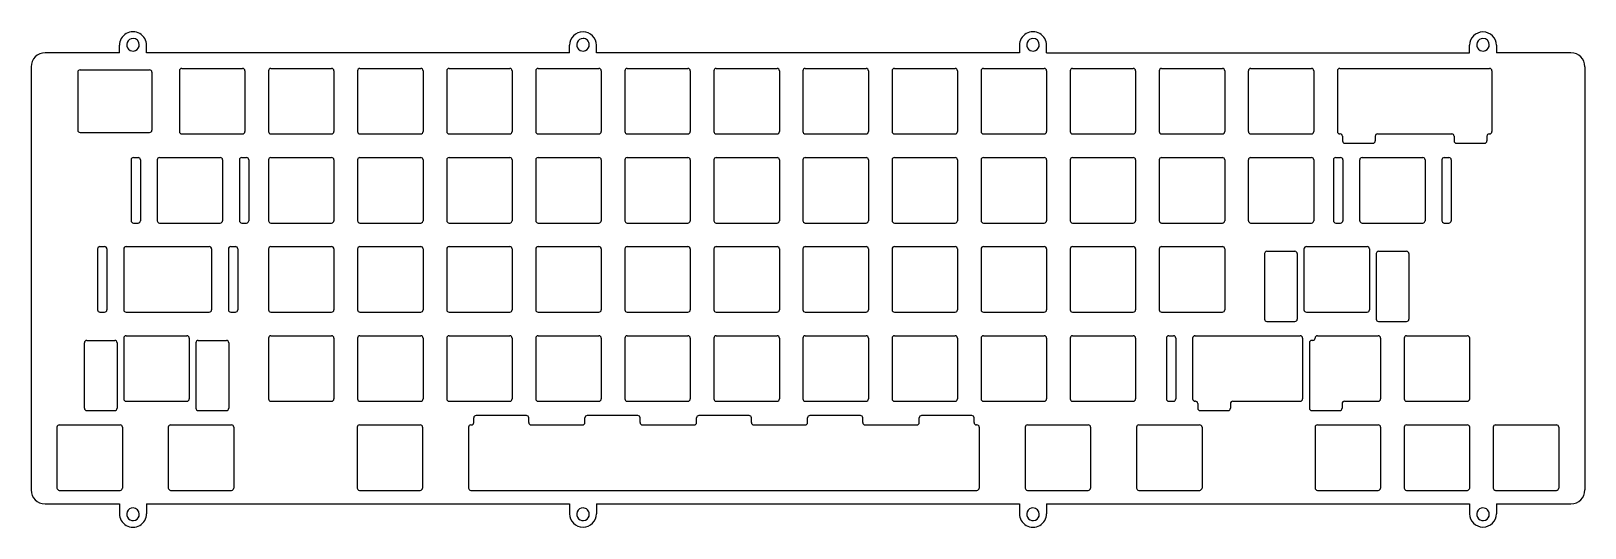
# Model space of a CAD drawing. Extents: x 0 to 332, y -105 to 1.
import ezdxf

# ---------------------------------------------------------------- set-up
doc = ezdxf.new("R2010")
doc.units = 0
doc.layers.get('0').update_dxf_attribs({"linetype": 'CONTINUOUS'})

msp = doc.modelspace()

# ---------------------------------------------------------------- linework, layer by layer
at = {"color": 7}
for points in [[(18.999272, -3.580942), (18.999272, -1.980736)], [(24.798113, -3.580942), (24.798113, -1.980736)], [(115.240234, -3.580942), (115.240234, -1.980736)], [(121.039076, -3.580942), (121.039076, -1.980736)], [(211.478657, -1.980736), (211.478657, -3.580942)], [(217.280039, -3.580942), (217.280039, -1.980736)], [(307.71962, -3.580942), (307.71962, -1.980736)], [(313.521001, -1.980736), (313.521001, -3.580942)], [(0.09906, -6.580694), (0.09906, -97.030434)], [(18.999272, -3.580942), (3.098812, -3.580942)], [(115.240234, -3.580942), (24.798113, -3.580942)], [(211.478657, -3.580942), (121.039076, -3.580942)], [(217.280039, -3.580942), (307.71962, -3.580942)], [(329.418921, -3.580942), (313.521001, -3.580942)], [(332.421213, -6.580694), (332.421213, -97.030434)], [(10.081298, -7.728778), (10.081298, -20.129105)], [(10.58168, -7.230936), (25.433116, -7.230936)], [(25.933498, -7.728778), (25.933498, -20.129105)], [(31.8314, -7.429057), (31.8314, -20.428826)], [(32.331782, -6.928675), (45.331551, -6.928675)], [(45.831933, -7.429057), (45.831933, -20.428826)], [(50.881472, -7.429057), (50.881472, -20.428826)], [(51.381854, -6.928675), (64.381623, -6.928675)], [(64.882004, -7.429057), (64.882004, -20.428826)], [(69.931544, -7.429057), (69.931544, -20.428826)], [(70.431925, -6.928675), (83.431694, -6.928675)], [(83.932076, -7.429057), (83.932076, -20.428826)], [(88.981615, -7.429057), (88.981615, -20.428826)], [(89.481997, -6.928675), (102.481766, -6.928675)], [(102.982148, -7.429057), (102.982148, -20.428826)], [(108.031687, -7.429057), (108.031687, -20.428826)], [(108.532069, -6.928675), (121.531838, -6.928675)], [(122.03222, -7.429057), (122.03222, -20.428826)], [(127.081759, -7.429057), (127.081759, -20.428826)], [(127.582141, -6.928675), (140.58191, -6.928675)], [(141.082292, -7.429057), (141.082292, -20.428826)], [(146.131831, -7.429057), (146.131831, -20.428826)], [(146.632213, -6.928675), (159.631982, -6.928675)], [(160.132363, -7.429057), (160.132363, -20.428826)], [(165.181902, -7.429057), (165.181902, -20.428826)], [(165.682284, -6.928675), (178.682053, -6.928675)], [(179.182435, -7.429057), (179.182435, -20.428826)], [(184.231974, -7.429057), (184.231974, -20.428826)], [(184.732356, -6.928675), (197.732125, -6.928675)], [(198.232507, -7.429057), (198.232507, -20.428826)], [(203.282046, -7.429057), (203.282046, -20.428826)], [(203.782428, -6.928675), (216.782197, -6.928675)], [(217.282579, -7.429057), (217.282579, -20.428826)], [(222.332118, -7.429057), (222.332118, -20.428826)], [(222.8325, -6.928675), (235.832269, -6.928675)], [(236.332651, -7.429057), (236.332651, -20.428826)], [(241.38219, -7.429057), (241.38219, -20.428826)], [(241.882572, -6.928675), (254.88234, -6.928675)], [(255.382722, -7.429057), (255.382722, -20.428826)], [(260.432261, -7.429057), (260.432261, -20.428826)], [(260.932643, -6.928675), (273.932412, -6.928675)], [(274.432794, -7.429057), (274.432794, -20.428826)], [(279.482333, -7.429057), (279.482333, -20.428826)], [(279.982715, -6.928675), (312.032556, -6.928675)], [(312.532938, -7.429057), (312.532938, -20.428826)], [(10.58168, -20.629487), (25.433116, -20.629487)], [(32.331782, -20.929208), (45.331551, -20.929208)], [(51.381854, -20.929208), (64.381623, -20.929208)], [(70.431925, -20.929208), (83.431694, -20.929208)], [(89.481997, -20.929208), (102.481766, -20.929208)], [(108.532069, -20.929208), (121.531838, -20.929208)], [(127.582141, -20.929208), (140.58191, -20.929208)], [(146.632213, -20.929208), (159.631982, -20.929208)], [(165.682284, -20.929208), (178.682053, -20.929208)], [(184.732356, -20.929208), (197.732125, -20.929208)], [(203.782428, -20.929208), (216.782197, -20.929208)], [(222.8325, -20.929208), (235.832269, -20.929208)], [(241.882572, -20.929208), (254.88234, -20.929208)], [(260.932643, -20.929208), (273.932412, -20.929208)], [(280.069075, -20.929208), (279.982715, -20.929208)], [(280.569457, -21.42959), (280.569457, -22.430353)], [(281.069839, -22.930735), (287.069342, -22.930735)], [(287.569724, -21.42959), (287.569724, -22.430353)], [(288.070106, -20.929208), (303.945165, -20.929208)], [(304.445547, -21.42959), (304.445547, -22.430353)], [(304.945929, -22.930735), (310.945432, -22.930735)], [(311.445814, -21.42959), (311.445814, -22.430353)], [(311.946196, -20.929208), (312.032556, -20.929208)], [(21.470701, -26.479129), (21.470701, -39.478898)], [(21.971083, -25.978747), (22.969307, -25.978747)], [(23.469688, -26.479129), (23.469688, -39.478898)], [(27.068882, -26.479129), (27.068882, -39.478898)], [(27.569264, -25.978747), (40.569033, -25.978747)], [(41.069415, -26.479129), (41.069415, -39.478898)], [(44.671148, -26.479129), (44.671148, -39.478898)], [(45.16899, -25.978747), (46.169754, -25.978747)], [(46.670136, -26.479129), (46.670136, -39.478898)], [(50.881472, -26.479129), (50.881472, -39.478898)], [(51.381854, -25.978747), (64.381623, -25.978747)], [(64.882004, -26.479129), (64.882004, -39.478898)], [(69.931544, -26.479129), (69.931544, -39.478898)], [(70.431925, -25.978747), (83.431694, -25.978747)], [(83.932076, -26.479129), (83.932076, -39.478898)], [(88.981615, -26.479129), (88.981615, -39.478898)], [(89.481997, -25.978747), (102.481766, -25.978747)], [(102.982148, -26.479129), (102.982148, -39.478898)], [(108.031687, -26.479129), (108.031687, -39.478898)], [(108.532069, -25.978747), (121.531838, -25.978747)], [(122.03222, -26.479129), (122.03222, -39.478898)], [(127.081759, -26.479129), (127.081759, -39.478898)], [(127.582141, -25.978747), (140.58191, -25.978747)], [(141.082292, -26.479129), (141.082292, -39.478898)], [(146.131831, -26.479129), (146.131831, -39.478898)], [(146.632213, -25.978747), (159.631982, -25.978747)], [(160.132363, -26.479129), (160.132363, -39.478898)], [(165.181902, -26.479129), (165.181902, -39.478898)], [(165.682284, -25.978747), (178.682053, -25.978747)], [(179.182435, -26.479129), (179.182435, -39.478898)], [(184.231974, -26.479129), (184.231974, -39.478898)], [(184.732356, -25.978747), (197.732125, -25.978747)], [(198.232507, -26.479129), (198.232507, -39.478898)], [(203.282046, -26.479129), (203.282046, -39.478898)], [(203.782428, -25.978747), (216.782197, -25.978747)], [(217.282579, -26.479129), (217.282579, -39.478898)], [(222.332118, -26.479129), (222.332118, -39.478898)], [(222.8325, -25.978747), (235.832269, -25.978747)], [(236.332651, -26.479129), (236.332651, -39.478898)], [(241.38219, -26.479129), (241.38219, -39.478898)], [(241.882572, -25.978747), (254.88234, -25.978747)], [(255.382722, -26.479129), (255.382722, -39.478898)], [(260.432261, -26.479129), (260.432261, -39.478898)], [(260.932643, -25.978747), (273.932412, -25.978747)], [(274.432794, -26.479129), (274.432794, -39.478898)], [(278.64667, -26.479129), (278.64667, -39.478898)], [(279.147052, -25.978747), (280.145276, -25.978747)], [(280.645658, -26.479129), (280.645658, -39.478898)], [(284.244851, -26.479129), (284.244851, -39.478898)], [(284.745233, -25.978747), (297.745002, -25.978747)], [(298.245384, -26.479129), (298.245384, -39.478898)], [(301.847117, -26.479129), (301.847117, -39.478898)], [(302.344959, -25.978747), (303.345723, -25.978747)], [(303.846105, -26.479129), (303.846105, -39.478898)], [(21.971083, -39.979279), (22.969307, -39.979279)], [(27.569264, -39.979279), (40.569033, -39.979279)], [(45.16899, -39.979279), (46.169754, -39.979279)], [(51.381854, -39.979279), (64.381623, -39.979279)], [(70.431925, -39.979279), (83.431694, -39.979279)], [(89.481997, -39.979279), (102.481766, -39.979279)], [(108.532069, -39.979279), (121.531838, -39.979279)], [(127.582141, -39.979279), (140.58191, -39.979279)], [(146.632213, -39.979279), (159.631982, -39.979279)], [(165.682284, -39.979279), (178.682053, -39.979279)], [(184.732356, -39.979279), (197.732125, -39.979279)], [(203.782428, -39.979279), (216.782197, -39.979279)], [(222.8325, -39.979279), (235.832269, -39.979279)], [(241.882572, -39.979279), (254.88234, -39.979279)], [(260.932643, -39.979279), (273.932412, -39.979279)], [(279.147052, -39.979279), (280.145276, -39.979279)], [(284.745233, -39.979279), (297.745002, -39.979279)], [(302.344959, -39.979279), (303.345723, -39.979279)], [(14.325654, -45.5292), (14.325654, -58.528969)], [(14.826036, -45.028818), (15.8268, -45.028818)], [(16.327182, -45.5292), (16.327182, -58.528969)], [(19.926375, -45.5292), (19.926375, -58.528969)], [(20.426757, -45.028818), (38.189044, -45.028818)], [(38.689426, -45.5292), (38.689426, -58.528969)], [(42.288619, -45.5292), (42.288619, -58.528969)], [(42.789001, -45.028818), (43.789765, -45.028818)], [(44.287607, -45.5292), (44.287607, -58.528969)], [(50.881472, -45.5292), (50.881472, -58.528969)], [(51.381854, -45.028818), (64.381623, -45.028818)], [(64.882004, -45.5292), (64.882004, -58.528969)], [(69.931544, -45.5292), (69.931544, -58.528969)], [(70.431925, -45.028818), (83.431694, -45.028818)], [(83.932076, -45.5292), (83.932076, -58.528969)], [(88.981615, -45.5292), (88.981615, -58.528969)], [(89.481997, -45.028818), (102.481766, -45.028818)], [(102.982148, -45.5292), (102.982148, -58.528969)], [(108.031687, -45.5292), (108.031687, -58.528969)], [(108.532069, -45.028818), (121.531838, -45.028818)], [(122.03222, -45.5292), (122.03222, -58.528969)], [(127.081759, -45.5292), (127.081759, -58.528969)], [(127.582141, -45.028818), (140.58191, -45.028818)], [(141.082292, -45.5292), (141.082292, -58.528969)], [(146.131831, -45.5292), (146.131831, -58.528969)], [(146.632213, -45.028818), (159.631982, -45.028818)], [(160.132363, -45.5292), (160.132363, -58.528969)], [(165.181902, -45.5292), (165.181902, -58.528969)], [(165.682284, -45.028818), (178.682053, -45.028818)], [(179.182435, -45.5292), (179.182435, -58.528969)], [(184.231974, -45.5292), (184.231974, -58.528969)], [(184.732356, -45.028818), (197.732125, -45.028818)], [(198.232507, -45.5292), (198.232507, -58.528969)], [(203.282046, -45.5292), (203.282046, -58.528969)], [(203.782428, -45.028818), (216.782197, -45.028818)], [(217.282579, -45.5292), (217.282579, -58.528969)], [(222.332118, -45.5292), (222.332118, -58.528969)], [(222.8325, -45.028818), (235.832269, -45.028818)], [(236.332651, -45.5292), (236.332651, -58.528969)], [(241.38219, -45.5292), (241.38219, -58.528969)], [(241.882572, -45.028818), (254.88234, -45.028818)], [(255.382722, -45.5292), (255.382722, -58.528969)], [(264.402296, -46.029582), (270.401799, -46.029582)], [(272.339826, -45.5292), (272.339826, -58.528969)], [(272.840208, -45.028818), (285.839977, -45.028818)], [(286.340359, -45.5292), (286.340359, -58.528969)], [(288.278386, -46.029582), (294.277889, -46.029582)], [(263.901914, -46.529964), (263.901914, -60.530497)], [(270.902181, -46.529964), (270.902181, -60.530497)], [(287.778004, -46.529964), (287.778004, -60.530497)], [(294.778271, -46.529964), (294.778271, -60.530497)], [(14.826036, -59.029351), (15.8268, -59.029351)], [(20.426757, -59.029351), (38.189044, -59.029351)], [(42.789001, -59.029351), (43.789765, -59.029351)], [(51.381854, -59.029351), (64.381623, -59.029351)], [(70.431925, -59.029351), (83.431694, -59.029351)], [(89.481997, -59.029351), (102.481766, -59.029351)], [(108.532069, -59.029351), (121.531838, -59.029351)], [(127.582141, -59.029351), (140.58191, -59.029351)], [(146.632213, -59.029351), (159.631982, -59.029351)], [(165.682284, -59.029351), (178.682053, -59.029351)], [(184.732356, -59.029351), (197.732125, -59.029351)], [(203.782428, -59.029351), (216.782197, -59.029351)], [(222.8325, -59.029351), (235.832269, -59.029351)], [(241.882572, -59.029351), (254.88234, -59.029351)], [(272.840208, -59.029351), (285.839977, -59.029351)], [(264.402296, -61.030879), (270.401799, -61.030879)], [(288.278386, -61.030879), (294.277889, -61.030879)], [(11.488463, -65.580036), (11.488463, -79.580569)], [(11.988845, -65.079654), (17.988348, -65.079654)], [(18.48873, -65.580036), (18.48873, -79.580569)], [(19.926375, -64.579272), (19.926375, -77.579041)], [(20.426757, -64.07889), (33.426526, -64.07889)], [(33.926908, -64.579272), (33.926908, -77.579041)], [(35.364553, -65.580036), (35.364553, -79.580569)], [(35.864935, -65.079654), (41.864438, -65.079654)], [(42.36482, -65.580036), (42.36482, -79.580569)], [(50.881472, -64.579272), (50.881472, -77.579041)], [(51.381854, -64.07889), (64.381623, -64.07889)], [(64.882004, -64.579272), (64.882004, -77.579041)], [(69.931544, -64.579272), (69.931544, -77.579041)], [(70.431925, -64.07889), (83.431694, -64.07889)], [(83.932076, -64.579272), (83.932076, -77.579041)], [(88.981615, -64.579272), (88.981615, -77.579041)], [(89.481997, -64.07889), (102.481766, -64.07889)], [(102.982148, -64.579272), (102.982148, -77.579041)], [(108.031687, -64.579272), (108.031687, -77.579041)], [(108.532069, -64.07889), (121.531838, -64.07889)], [(122.03222, -64.579272), (122.03222, -77.579041)], [(127.081759, -64.579272), (127.081759, -77.579041)], [(127.582141, -64.07889), (140.58191, -64.07889)], [(141.082292, -64.579272), (141.082292, -77.579041)], [(146.131831, -64.579272), (146.131831, -77.579041)], [(146.632213, -64.07889), (159.631982, -64.07889)], [(160.132363, -64.579272), (160.132363, -77.579041)], [(165.181902, -64.579272), (165.181902, -77.579041)], [(165.682284, -64.07889), (178.682053, -64.07889)], [(179.182435, -64.579272), (179.182435, -77.579041)], [(184.231974, -64.579272), (184.231974, -77.579041)], [(184.732356, -64.07889), (197.732125, -64.07889)], [(198.232507, -64.579272), (198.232507, -77.579041)], [(203.282046, -64.579272), (203.282046, -77.579041)], [(203.782428, -64.07889), (216.782197, -64.07889)], [(217.282579, -64.579272), (217.282579, -77.579041)], [(222.332118, -64.579272), (222.332118, -77.579041)], [(222.8325, -64.07889), (235.832269, -64.07889)], [(236.332651, -64.579272), (236.332651, -77.579041)], [(242.926515, -64.579272), (242.926515, -77.579041)], [(243.426897, -64.07889), (244.427661, -64.07889)], [(244.928043, -64.579272), (244.928043, -77.579041)], [(248.527237, -64.579272), (248.527237, -77.579041)], [(249.027618, -64.07889), (271.552423, -64.07889)], [(272.052805, -64.579272), (272.052805, -77.579041)], [(273.490451, -65.580036), (273.490451, -79.580569)], [(274.221973, -65.079654), (273.990832, -65.079654)], [(275.220197, -64.07889), (288.219966, -64.07889)], [(288.720348, -64.579272), (288.720348, -77.579041)], [(293.769887, -64.579272), (293.769887, -77.579041)], [(294.270269, -64.07889), (307.270038, -64.07889)], [(307.77042, -64.579272), (307.77042, -77.579041)], [(20.426757, -78.079423), (33.426526, -78.079423)], [(51.381854, -78.079423), (64.381623, -78.079423)], [(70.431925, -78.079423), (83.431694, -78.079423)], [(89.481997, -78.079423), (102.481766, -78.079423)], [(108.532069, -78.079423), (121.531838, -78.079423)], [(127.582141, -78.079423), (140.58191, -78.079423)], [(146.632213, -78.079423), (159.631982, -78.079423)], [(165.682284, -78.079423), (178.682053, -78.079423)], [(184.732356, -78.079423), (197.732125, -78.079423)], [(203.782428, -78.079423), (216.782197, -78.079423)], [(222.8325, -78.079423), (235.832269, -78.079423)], [(243.426897, -78.079423), (244.427661, -78.079423)], [(249.113979, -78.079423), (249.027618, -78.079423)], [(249.614361, -78.579805), (249.614361, -79.580569)], [(256.614627, -78.579805), (256.614627, -79.580569)], [(257.115009, -78.079423), (271.552423, -78.079423)], [(280.490717, -78.579805), (280.490717, -79.580569)], [(280.991099, -78.079423), (288.219966, -78.079423)], [(294.270269, -78.079423), (307.270038, -78.079423)], [(11.988845, -80.080951), (17.988348, -80.080951)], [(35.864935, -80.080951), (41.864438, -80.080951)], [(94.775377, -82.63112), (94.775377, -81.630356)], [(106.03778, -81.129975), (95.275759, -81.129975)], [(106.538161, -82.63112), (106.538161, -81.630356)], [(118.549867, -82.63112), (118.549867, -81.630356)], [(129.837669, -81.129975), (119.050249, -81.129975)], [(130.338051, -82.63112), (130.338051, -81.630356)], [(142.425957, -82.63112), (142.425957, -81.630356)], [(153.662959, -81.129975), (142.926339, -81.129975)], [(154.163341, -82.63112), (154.163341, -81.630356)], [(166.175046, -82.63112), (166.175046, -81.630356)], [(177.462849, -81.129975), (166.675428, -81.129975)], [(177.963231, -82.63112), (177.963231, -81.630356)], [(190.051136, -82.63112), (190.051136, -81.630356)], [(201.275438, -81.129975), (190.551518, -81.129975)], [(201.77582, -82.63112), (201.77582, -81.630356)], [(250.114743, -80.080951), (256.114245, -80.080951)], [(273.990832, -80.080951), (279.990335, -80.080951)], [(5.638821, -83.629344), (5.638821, -96.629113)], [(6.139203, -83.128962), (19.138972, -83.128962)], [(19.639354, -83.629344), (19.639354, -96.629113)], [(29.451411, -83.629344), (29.451411, -96.629113)], [(29.951793, -83.128962), (42.951562, -83.128962)], [(43.451944, -83.629344), (43.451944, -96.629113)], [(69.837563, -83.629344), (69.837563, -96.629113)], [(70.337945, -83.128962), (83.337714, -83.128962)], [(83.838096, -83.629344), (83.838096, -96.629113)], [(93.650153, -83.629344), (93.650153, -96.629113)], [(94.150535, -83.128962), (94.274995, -83.128962)], [(107.038543, -83.128962), (118.049485, -83.128962)], [(130.838433, -83.128962), (141.925575, -83.128962)], [(154.663723, -83.128962), (165.674664, -83.128962)], [(178.463613, -83.128962), (189.550754, -83.128962)], [(202.400663, -83.128962), (202.276202, -83.128962)], [(202.901045, -83.629344), (202.901045, -96.629113)], [(212.713102, -83.629344), (212.713102, -96.629113)], [(213.213483, -83.128962), (225.799231, -83.128962)], [(225.799231, -83.128962), (226.213252, -83.128962)], [(226.713634, -83.629344), (226.713634, -96.629113)], [(236.525691, -83.629344), (236.525691, -96.629113)], [(237.026073, -83.128962), (250.025842, -83.128962)], [(250.526224, -83.629344), (250.526224, -96.629113)], [(274.719815, -83.629344), (274.719815, -96.629113)], [(275.220197, -83.128962), (288.219966, -83.128962)], [(288.720348, -83.629344), (288.720348, -96.629113)], [(293.769887, -83.629344), (293.769887, -96.629113)], [(294.270269, -83.128962), (307.270038, -83.128962)], [(307.77042, -83.629344), (307.77042, -96.629113)], [(312.819959, -83.629344), (312.819959, -96.629113)], [(313.320341, -83.128962), (326.32011, -83.128962)], [(326.820492, -83.629344), (326.820492, -96.629113)], [(6.139203, -97.129495), (19.138972, -97.129495)], [(29.951793, -97.129495), (42.951562, -97.129495)], [(70.337945, -97.129495), (83.337714, -97.129495)], [(94.150535, -97.129495), (175.11334, -97.129495)], [(175.11334, -97.129495), (202.400663, -97.129495)], [(213.213483, -97.129495), (226.213252, -97.129495)], [(237.026073, -97.129495), (250.025842, -97.129495)], [(275.220197, -97.129495), (288.219966, -97.129495)], [(294.270269, -97.129495), (307.270038, -97.129495)], [(313.320341, -97.129495), (326.32011, -97.129495)], [(3.098812, -100.030186), (18.999272, -100.030186)], [(18.999272, -100.030186), (18.999272, -102.130774)], [(24.798113, -100.030186), (115.240234, -100.030186)], [(24.798113, -100.030186), (24.798113, -102.130774)], [(115.240234, -100.030186), (115.240234, -102.130774)], [(121.039076, -100.030186), (211.478657, -100.030186)], [(121.039076, -100.030186), (121.039076, -102.130774)], [(211.478657, -100.030186), (211.478657, -102.130774)], [(217.280039, -100.030186), (307.71962, -100.030186)], [(217.280039, -100.030186), (217.280039, -102.130774)], [(307.71962, -100.030186), (307.71962, -102.130774)], [(313.521001, -100.030186), (313.521001, -102.130774)], [(313.521001, -100.030186), (329.418921, -100.030186)]]:
    msp.add_lwpolyline(points, dxfattribs=at)
for points in [[(21.90009, -0.530985)], [(118.140417, -0.530985)], [(214.380872, -0.530985)], [(310.620311, -0.530985)], [(21.90009, -100.881353)], [(118.140417, -100.881353)], [(214.380872, -100.881353)], [(310.620311, -100.881353)]]:
    msp.add_lwpolyline(points, close=True, dxfattribs=at)
for points in [[(20.450087, 0.530488), (19.552822, 0.012452), (19.000084, -0.944918), (19.000084, -1.98099)], [(23.350092, 0.530488), (22.452827, 1.048524), (21.347352, 1.048524), (20.450087, 0.530488)], [(24.800095, -1.98099), (24.800095, -0.944918), (24.247357, 0.012452), (23.350092, 0.530488)], [(118.140417, 0.897992), (116.546992, 0.897992), (115.252039, -0.387607), (115.240488, -1.98099)], [(121.040346, -1.98099), (121.028795, -0.387607), (119.733842, 0.897992), (118.140417, 0.897992)], [(212.930742, 0.530488), (212.033478, 0.012452), (211.48074, -0.944918), (211.48074, -1.98099)], [(215.830747, 0.530488), (214.933483, 1.048524), (213.828007, 1.048524), (212.930742, 0.530488)], [(217.280801, -1.98099), (217.28075, -0.944918), (216.728012, 0.012452), (215.830747, 0.530488)], [(310.621581, 0.860808), (309.042638, 0.860808), (307.753851, -0.402365), (307.72216, -1.98099)], [(313.521001, -1.98099), (313.48931, -0.402365), (312.200523, 0.860808), (310.621581, 0.860808)], [(20.652848, -1.364366), (20.443892, -1.868828), (20.559393, -2.449489), (20.945492, -2.835588)], [(21.90009, -0.530985), (21.354064, -0.530985), (20.861803, -0.859903), (20.652848, -1.364366)], [(20.945492, -2.835588), (21.331591, -3.221686), (21.912252, -3.337187), (22.416714, -3.128232)], [(23.250094, -1.88099), (23.250094, -1.135403), (22.645677, -0.530985), (21.90009, -0.530985)], [(22.416714, -3.128232), (22.921176, -2.919277), (23.250094, -2.427016), (23.250094, -1.88099)], [(116.893175, -1.364366), (116.68422, -1.868828), (116.799721, -2.449489), (117.18582, -2.835588)], [(118.140417, -0.530985), (117.594391, -0.530985), (117.10213, -0.859903), (116.893175, -1.364366)], [(117.18582, -2.835588), (117.571918, -3.221686), (118.152579, -3.337187), (118.657042, -3.128232)], [(119.095015, -0.926392), (118.84184, -0.673217), (118.498461, -0.530985), (118.140417, -0.530985)], [(118.657042, -3.128232), (119.161504, -2.919277), (119.490422, -2.427016), (119.490422, -1.88099)], [(119.490422, -1.88099), (119.490422, -1.522947), (119.34819, -1.179567), (119.095015, -0.926392)], [(213.13363, -1.364366), (212.924675, -1.868828), (213.040176, -2.449489), (213.426274, -2.835588)], [(214.380872, -0.530985), (213.834846, -0.530985), (213.342585, -0.859903), (213.13363, -1.364366)], [(213.426274, -2.835588), (213.812373, -3.221686), (214.393034, -3.337187), (214.897496, -3.128232)], [(215.730877, -1.88099), (215.730877, -1.135403), (215.126459, -0.530985), (214.380872, -0.530985)], [(214.897496, -3.128232), (215.401959, -2.919277), (215.730877, -2.427016), (215.730877, -1.88099)], [(309.373069, -1.364366), (309.164113, -1.868828), (309.279614, -2.449489), (309.665713, -2.835588)], [(310.620311, -0.530985), (310.074285, -0.530985), (309.582024, -0.859903), (309.373069, -1.364366)], [(309.665713, -2.835588), (310.051812, -3.221686), (310.632473, -3.337187), (311.136935, -3.128232)], [(311.970315, -1.88099), (311.970315, -1.135403), (311.365898, -0.530985), (310.620311, -0.530985)], [(311.136935, -3.128232), (311.641397, -2.919277), (311.970315, -2.427016), (311.970315, -1.88099)], [(0.978673, -4.459684), (0.416063, -5.022299), (0.099995, -5.785369), (0.100001, -6.581024)], [(3.100005, -3.580993), (2.30435, -3.580993), (1.541284, -3.897068), (0.978673, -4.459684)], [(332.421213, -6.581024), (332.421227, -4.924256), (331.078229, -3.581133), (329.421461, -3.580993)], [(10.583534, -7.231012), (10.307391, -7.231012), (10.083533, -7.45487), (10.083533, -7.731013)], [(25.933498, -7.731013), (25.933498, -7.45492), (25.709717, -7.231082), (25.433624, -7.231012)], [(32.33356, -6.931012), (32.057467, -6.931082), (31.833686, -7.154919), (31.833686, -7.431013)], [(45.687219, -7.077414), (45.593423, -6.983642), (45.466213, -6.930978), (45.333583, -6.931012)], [(45.833711, -7.431013), (45.833711, -7.298382), (45.781015, -7.171186), (45.687219, -7.077414)], [(51.383632, -6.931012), (51.107538, -6.931082), (50.883758, -7.154919), (50.883758, -7.431013)], [(64.737291, -7.077414), (64.643495, -6.983642), (64.516285, -6.930978), (64.383655, -6.931012)], [(64.883783, -7.431013), (64.883783, -7.298382), (64.831087, -7.171186), (64.737291, -7.077414)], [(70.433703, -6.931012), (70.15761, -6.931082), (69.93383, -7.154919), (69.93383, -7.431013)], [(83.787363, -7.077414), (83.693567, -6.983642), (83.566357, -6.930978), (83.433726, -6.931012)], [(83.933854, -7.431013), (83.933854, -7.298382), (83.881158, -7.171186), (83.787363, -7.077414)], [(89.483775, -6.931012), (89.207682, -6.931082), (88.983901, -7.154919), (88.983901, -7.431013)], [(102.837434, -7.077414), (102.743638, -6.983642), (102.616429, -6.930978), (102.483798, -6.931012)], [(102.983926, -7.431013), (102.983926, -7.298382), (102.93123, -7.171186), (102.837434, -7.077414)], [(108.533847, -6.931012), (108.257754, -6.931082), (108.033973, -7.154919), (108.033973, -7.431013)], [(121.887506, -7.077414), (121.79371, -6.983642), (121.6665, -6.930978), (121.53387, -6.931012)], [(122.033998, -7.431013), (122.033998, -7.298382), (121.981302, -7.171186), (121.887506, -7.077414)], [(127.583919, -6.931012), (127.307826, -6.931082), (127.084045, -7.154919), (127.084045, -7.431013)], [(140.937578, -7.077414), (140.843782, -6.983642), (140.716572, -6.930978), (140.583942, -6.931012)], [(141.08407, -7.431013), (141.08407, -7.298382), (141.031374, -7.171186), (140.937578, -7.077414)], [(146.633991, -6.931012), (146.357897, -6.931082), (146.134117, -7.154919), (146.134117, -7.431013)], [(159.98765, -7.077414), (159.893854, -6.983642), (159.766644, -6.930978), (159.634014, -6.931012)], [(160.134141, -7.431013), (160.134141, -7.298382), (160.081446, -7.171186), (159.98765, -7.077414)], [(165.684062, -6.931012), (165.407969, -6.931082), (165.184188, -7.154919), (165.184188, -7.431013)], [(179.037721, -7.077414), (178.943926, -6.983642), (178.816716, -6.930978), (178.684085, -6.931012)], [(179.184213, -7.431013), (179.184213, -7.298382), (179.131517, -7.171186), (179.037721, -7.077414)], [(184.734134, -6.931012), (184.458041, -6.931082), (184.23426, -7.154919), (184.23426, -7.431013)], [(198.087793, -7.077414), (197.993997, -6.983642), (197.866788, -6.930978), (197.734157, -6.931012)], [(198.234285, -7.431013), (198.234285, -7.298382), (198.181589, -7.171186), (198.087793, -7.077414)], [(203.784206, -6.931012), (203.508113, -6.931082), (203.284332, -7.154919), (203.284332, -7.431013)], [(217.137865, -7.077414), (217.044069, -6.983642), (216.916859, -6.930978), (216.784229, -6.931012)], [(217.284357, -7.431013), (217.284357, -7.298382), (217.231661, -7.171186), (217.137865, -7.077414)], [(222.834278, -6.931012), (222.558184, -6.931082), (222.334404, -7.154919), (222.334404, -7.431013)], [(236.187937, -7.077414), (236.094141, -6.983642), (235.966931, -6.930978), (235.834301, -6.931012)], [(236.334429, -7.431013), (236.334429, -7.298382), (236.281733, -7.171186), (236.187937, -7.077414)], [(241.88435, -6.931012), (241.608256, -6.931082), (241.384476, -7.154919), (241.384476, -7.431013)], [(255.238681, -7.077324), (255.14483, -6.983544), (255.017555, -6.930911), (254.88488, -6.931012)], [(255.385262, -7.431013), (255.385262, -7.298338), (255.332532, -7.171103), (255.238681, -7.077324)], [(260.581383, -7.077324), (260.487532, -7.171103), (260.434801, -7.298338), (260.434801, -7.431013)], [(260.935183, -6.931012), (260.802509, -6.930911), (260.675234, -6.983544), (260.581383, -7.077324)], [(274.288753, -7.077324), (274.194902, -6.983544), (274.067627, -6.930911), (273.934952, -6.931012)], [(274.435334, -7.431013), (274.435334, -7.298338), (274.382603, -7.171103), (274.288753, -7.077324)], [(279.631455, -7.077324), (279.537604, -7.171103), (279.484873, -7.298338), (279.484873, -7.431013)], [(279.985255, -6.931012), (279.852581, -6.930911), (279.725306, -6.983544), (279.631455, -7.077324)], [(312.388896, -7.077324), (312.295045, -6.983544), (312.16777, -6.930911), (312.035096, -6.931012)], [(312.535478, -7.431013), (312.535478, -7.298338), (312.482747, -7.171103), (312.388896, -7.077324)], [(10.083533, -20.13106), (10.083533, -20.407203), (10.307391, -20.631061), (10.583534, -20.631061)], [(25.433624, -20.631061), (25.709717, -20.630991), (25.933498, -20.407154), (25.933498, -20.13106)], [(31.833686, -20.431061), (31.833686, -20.707154), (32.057467, -20.930992), (32.33356, -20.931062)], [(45.333583, -20.931062), (45.466213, -20.931096), (45.593423, -20.878432), (45.687219, -20.78466)], [(45.687219, -20.78466), (45.781015, -20.690888), (45.833711, -20.563691), (45.833711, -20.431061)], [(50.883758, -20.431061), (50.883758, -20.707154), (51.107538, -20.930992), (51.383632, -20.931062)], [(64.383655, -20.931062), (64.516285, -20.931096), (64.643495, -20.878432), (64.737291, -20.78466)], [(64.737291, -20.78466), (64.831087, -20.690888), (64.883783, -20.563691), (64.883783, -20.431061)], [(69.93383, -20.431061), (69.93383, -20.707154), (70.15761, -20.930992), (70.433703, -20.931062)], [(83.433726, -20.931062), (83.566357, -20.931096), (83.693567, -20.878432), (83.787363, -20.78466)], [(83.787363, -20.78466), (83.881158, -20.690888), (83.933854, -20.563691), (83.933854, -20.431061)], [(88.983901, -20.431061), (88.983901, -20.707154), (89.207682, -20.930992), (89.483775, -20.931062)], [(102.483798, -20.931062), (102.616429, -20.931096), (102.743638, -20.878432), (102.837434, -20.78466)], [(102.837434, -20.78466), (102.93123, -20.690888), (102.983926, -20.563691), (102.983926, -20.431061)], [(108.033973, -20.431061), (108.033973, -20.707154), (108.257754, -20.930992), (108.533847, -20.931062)], [(121.53387, -20.931062), (121.6665, -20.931096), (121.79371, -20.878432), (121.887506, -20.78466)], [(121.887506, -20.78466), (121.981302, -20.690888), (122.033998, -20.563691), (122.033998, -20.431061)], [(127.084045, -20.431061), (127.084045, -20.707154), (127.307826, -20.930992), (127.583919, -20.931062)], [(140.583942, -20.931062), (140.716572, -20.931096), (140.843782, -20.878432), (140.937578, -20.78466)], [(140.937578, -20.78466), (141.031374, -20.690888), (141.08407, -20.563691), (141.08407, -20.431061)], [(146.134117, -20.431061), (146.134117, -20.707154), (146.357897, -20.930992), (146.633991, -20.931062)], [(159.634014, -20.931062), (159.766644, -20.931096), (159.893854, -20.878432), (159.98765, -20.78466)], [(159.98765, -20.78466), (160.081446, -20.690888), (160.134141, -20.563691), (160.134141, -20.431061)], [(165.184188, -20.431061), (165.184188, -20.707154), (165.407969, -20.930992), (165.684062, -20.931062)], [(178.684085, -20.931062), (178.816716, -20.931096), (178.943926, -20.878432), (179.037721, -20.78466)], [(179.037721, -20.78466), (179.131517, -20.690888), (179.184213, -20.563691), (179.184213, -20.431061)], [(184.23426, -20.431061), (184.23426, -20.707154), (184.458041, -20.930992), (184.734134, -20.931062)], [(197.734157, -20.931062), (197.866788, -20.931096), (197.993997, -20.878432), (198.087793, -20.78466)], [(198.087793, -20.78466), (198.181589, -20.690888), (198.234285, -20.563691), (198.234285, -20.431061)], [(203.284332, -20.431061), (203.284332, -20.707154), (203.508113, -20.930992), (203.784206, -20.931062)], [(216.784229, -20.931062), (216.916859, -20.931096), (217.044069, -20.878432), (217.137865, -20.78466)], [(217.137865, -20.78466), (217.231661, -20.690888), (217.284357, -20.563691), (217.284357, -20.431061)], [(222.334404, -20.431061), (222.334404, -20.707154), (222.558184, -20.930992), (222.834278, -20.931062)], [(235.834301, -20.931062), (235.966931, -20.931096), (236.094141, -20.878432), (236.187937, -20.78466)], [(236.187937, -20.78466), (236.281733, -20.690888), (236.334429, -20.563691), (236.334429, -20.431061)], [(241.384476, -20.431061), (241.384476, -20.707154), (241.608256, -20.930992), (241.88435, -20.931062)], [(254.88488, -20.931062), (255.017555, -20.931163), (255.14483, -20.878529), (255.238681, -20.78475)], [(255.238681, -20.78475), (255.332532, -20.69097), (255.385262, -20.563736), (255.385262, -20.431061)], [(260.434801, -20.431061), (260.434801, -20.563736), (260.487532, -20.69097), (260.581383, -20.78475)], [(260.581383, -20.78475), (260.675234, -20.878529), (260.802509, -20.931163), (260.935183, -20.931062)], [(273.934952, -20.931062), (274.067627, -20.931163), (274.194902, -20.878529), (274.288753, -20.78475)], [(274.288753, -20.78475), (274.382603, -20.69097), (274.435334, -20.563736), (274.435334, -20.431061)], [(279.484873, -20.431061), (279.484873, -20.563736), (279.537604, -20.69097), (279.631455, -20.78475)], [(279.631455, -20.78475), (279.725306, -20.878529), (279.852581, -20.931163), (279.985255, -20.931062)], [(280.425416, -21.077374), (280.331565, -20.983595), (280.20429, -20.930961), (280.071615, -20.931062)], [(280.571997, -21.431063), (280.571997, -21.298388), (280.519267, -21.171153), (280.425416, -21.077374)], [(280.571997, -22.431065), (280.571997, -22.563739), (280.624728, -22.690974), (280.718579, -22.784753)], [(280.718579, -22.784753), (280.81243, -22.878533), (280.939705, -22.931167), (281.072379, -22.931065)], [(287.071882, -22.931065), (287.204556, -22.931167), (287.331831, -22.878533), (287.425682, -22.784753)], [(287.425682, -22.784753), (287.519533, -22.690974), (287.572264, -22.563739), (287.572264, -22.431065)], [(287.718845, -21.077374), (287.624994, -21.171153), (287.572264, -21.298388), (287.572264, -21.431063)], [(288.072646, -20.931062), (287.939971, -20.930961), (287.812696, -20.983595), (287.718845, -21.077374)], [(304.301506, -21.077374), (304.207655, -20.983595), (304.08038, -20.930961), (303.947705, -20.931062)], [(304.448087, -21.431063), (304.448087, -21.298388), (304.395356, -21.171153), (304.301506, -21.077374)], [(304.448087, -22.431065), (304.448087, -22.563739), (304.500818, -22.690974), (304.594669, -22.784753)], [(304.594669, -22.784753), (304.68852, -22.878533), (304.815795, -22.931167), (304.948469, -22.931065)], [(310.947972, -22.931065), (311.080646, -22.931167), (311.207921, -22.878533), (311.301772, -22.784753)], [(311.301772, -22.784753), (311.395623, -22.690974), (311.448354, -22.563739), (311.448354, -22.431065)], [(311.594935, -21.077374), (311.501084, -21.171153), (311.448354, -21.298388), (311.448354, -21.431063)], [(311.948736, -20.931062), (311.816061, -20.930961), (311.688786, -20.983595), (311.594935, -21.077374)], [(312.035096, -20.931062), (312.16777, -20.931163), (312.295045, -20.878529), (312.388896, -20.78475)], [(312.388896, -20.78475), (312.482747, -20.69097), (312.535478, -20.563736), (312.535478, -20.431061)], [(21.617484, -26.127524), (21.523712, -26.22132), (21.471048, -26.34853), (21.471082, -26.481161)], [(21.971083, -25.981033), (21.838452, -25.981033), (21.711256, -26.033729), (21.617484, -26.127524)], [(23.324683, -26.127524), (23.230911, -26.033729), (23.103715, -25.981033), (22.971085, -25.981033)], [(23.471085, -26.481161), (23.471119, -26.34853), (23.418455, -26.22132), (23.324683, -26.127524)], [(27.217525, -26.127569), (27.123781, -26.221362), (27.071134, -26.348552), (27.071168, -26.481161)], [(27.571042, -25.981033), (27.438433, -25.981066), (27.31127, -26.033777), (27.217525, -26.127569)], [(40.924746, -26.12748), (40.830946, -26.03368), (40.703717, -25.980999), (40.571065, -25.981033)], [(41.071193, -26.481161), (41.071226, -26.348508), (41.018545, -26.221279), (40.924746, -26.12748)], [(44.817595, -26.12748), (44.723796, -26.221279), (44.671115, -26.348508), (44.671148, -26.481161)], [(45.171276, -25.981033), (45.038624, -25.980999), (44.911395, -26.03368), (44.817595, -26.12748)], [(46.524795, -26.127569), (46.43105, -26.033777), (46.303886, -25.981066), (46.171278, -25.981033)], [(46.671152, -26.481161), (46.671186, -26.348552), (46.618539, -26.221362), (46.524795, -26.127569)], [(51.030115, -26.127569), (50.93637, -26.221362), (50.883724, -26.348552), (50.883758, -26.481161)], [(51.383632, -25.981033), (51.251023, -25.981066), (51.123859, -26.033777), (51.030115, -26.127569)], [(64.737336, -26.12748), (64.643536, -26.03368), (64.516307, -25.980999), (64.383655, -25.981033)], [(64.883783, -26.481161), (64.883816, -26.348508), (64.831135, -26.221279), (64.737336, -26.12748)], [(70.080187, -26.127569), (69.986442, -26.221362), (69.933796, -26.348552), (69.93383, -26.481161)], [(70.433703, -25.981033), (70.301095, -25.981066), (70.173931, -26.033777), (70.080187, -26.127569)], [(83.787407, -26.12748), (83.693608, -26.03368), (83.566379, -25.980999), (83.433726, -25.981033)], [(83.933854, -26.481161), (83.933888, -26.348508), (83.881207, -26.221279), (83.787407, -26.12748)], [(89.130258, -26.127569), (89.036514, -26.221362), (88.983868, -26.348552), (88.983901, -26.481161)], [(89.483775, -25.981033), (89.351167, -25.981066), (89.224003, -26.033777), (89.130258, -26.127569)], [(102.837479, -26.12748), (102.74368, -26.03368), (102.616451, -25.980999), (102.483798, -25.981033)], [(102.983926, -26.481161), (102.98396, -26.348508), (102.931279, -26.221279), (102.837479, -26.12748)], [(108.18033, -26.127569), (108.086586, -26.221362), (108.033939, -26.348552), (108.033973, -26.481161)], [(108.533847, -25.981033), (108.401239, -25.981066), (108.274075, -26.033777), (108.18033, -26.127569)], [(121.887551, -26.12748), (121.793752, -26.03368), (121.666522, -25.980999), (121.53387, -25.981033)], [(122.033998, -26.481161), (122.034032, -26.348508), (121.98135, -26.221279), (121.887551, -26.12748)], [(127.230402, -26.127569), (127.136657, -26.221362), (127.084011, -26.348552), (127.084045, -26.481161)], [(127.583919, -25.981033), (127.45131, -25.981066), (127.324146, -26.033777), (127.230402, -26.127569)], [(140.937623, -26.12748), (140.843823, -26.03368), (140.716594, -25.980999), (140.583942, -25.981033)], [(141.08407, -26.481161), (141.084103, -26.348508), (141.031422, -26.221279), (140.937623, -26.12748)], [(146.280474, -26.127569), (146.186729, -26.221362), (146.134083, -26.348552), (146.134117, -26.481161)], [(146.633991, -25.981033), (146.501382, -25.981066), (146.374218, -26.033777), (146.280474, -26.127569)], [(159.987695, -26.12748), (159.893895, -26.03368), (159.766666, -25.980999), (159.634014, -25.981033)], [(160.134141, -26.481161), (160.134175, -26.348508), (160.081494, -26.221279), (159.987695, -26.12748)], [(165.330546, -26.127569), (165.236801, -26.221362), (165.184155, -26.348552), (165.184188, -26.481161)], [(165.684062, -25.981033), (165.551454, -25.981066), (165.42429, -26.033777), (165.330546, -26.127569)], [(179.037766, -26.12748), (178.943967, -26.03368), (178.816738, -25.980999), (178.684085, -25.981033)], [(179.184213, -26.481161), (179.184247, -26.348508), (179.131566, -26.221279), (179.037766, -26.12748)], [(184.380617, -26.127569), (184.286873, -26.221362), (184.234227, -26.348552), (184.23426, -26.481161)], [(184.734134, -25.981033), (184.601526, -25.981066), (184.474362, -26.033777), (184.380617, -26.127569)], [(198.087838, -26.12748), (197.994039, -26.03368), (197.86681, -25.980999), (197.734157, -25.981033)], [(198.234285, -26.481161), (198.234319, -26.348508), (198.181638, -26.221279), (198.087838, -26.12748)], [(203.430689, -26.127569), (203.336945, -26.221362), (203.284298, -26.348552), (203.284332, -26.481161)], [(203.784206, -25.981033), (203.651597, -25.981066), (203.524434, -26.033777), (203.430689, -26.127569)], [(217.13791, -26.12748), (217.04411, -26.03368), (216.916881, -25.980999), (216.784229, -25.981033)], [(217.284357, -26.481161), (217.284391, -26.348508), (217.231709, -26.221279), (217.13791, -26.12748)], [(222.480761, -26.127569), (222.387016, -26.221362), (222.33437, -26.348552), (222.334404, -26.481161)], [(222.834278, -25.981033), (222.701669, -25.981066), (222.574505, -26.033777), (222.480761, -26.127569)], [(236.187982, -26.12748), (236.094182, -26.03368), (235.966953, -25.980999), (235.834301, -25.981033)], [(236.334429, -26.481161), (236.334462, -26.348508), (236.281781, -26.221279), (236.187982, -26.12748)], [(241.530833, -26.127569), (241.437088, -26.221362), (241.384442, -26.348552), (241.384476, -26.481161)], [(241.88435, -25.981033), (241.751741, -25.981066), (241.624577, -26.033777), (241.530833, -26.127569)], [(255.238726, -26.12739), (255.144871, -26.033583), (255.017577, -25.980932), (254.88488, -25.981033)], [(255.385262, -26.481161), (255.385296, -26.348464), (255.33258, -26.221196), (255.238726, -26.12739)], [(260.581338, -26.12739), (260.487484, -26.221196), (260.434768, -26.348464), (260.434801, -26.481161)], [(260.935183, -25.981033), (260.802487, -25.980932), (260.675192, -26.033583), (260.581338, -26.12739)], [(274.288798, -26.12739), (274.194943, -26.033583), (274.067649, -25.980932), (273.934952, -25.981033)], [(274.435334, -26.481161), (274.435368, -26.348464), (274.382652, -26.221196), (274.288798, -26.12739)], [(278.793207, -26.12739), (278.699352, -26.221196), (278.646636, -26.348464), (278.64667, -26.481161)], [(279.147052, -25.981033), (279.014355, -25.980932), (278.887061, -26.033583), (278.793207, -26.12739)], [(280.501661, -26.12739), (280.407807, -26.033583), (280.280512, -25.980932), (280.147816, -25.981033)], [(280.648198, -26.481161), (280.648231, -26.348464), (280.595515, -26.221196), (280.501661, -26.12739)], [(284.393928, -26.12739), (284.300073, -26.221196), (284.247357, -26.348464), (284.247391, -26.481161)], [(284.747773, -25.981033), (284.615077, -25.980932), (284.487782, -26.033583), (284.393928, -26.12739)], [(298.101387, -26.12739), (298.007533, -26.033583), (297.880239, -25.980932), (297.747542, -25.981033)], [(298.247924, -26.481161), (298.247958, -26.348464), (298.195242, -26.221196), (298.101387, -26.12739)], [(301.993654, -26.12739), (301.8998, -26.221196), (301.847084, -26.348464), (301.847117, -26.481161)], [(302.347499, -25.981033), (302.214803, -25.980932), (302.087509, -26.033583), (301.993654, -26.12739)], [(303.846105, -26.481161), (303.846178, -26.205809), (303.623612, -25.982222), (303.348263, -25.981033)], [(21.471082, -39.481184), (21.471152, -39.757277), (21.69499, -39.981057), (21.971083, -39.981057)], [(22.971085, -39.981057), (23.247178, -39.981057), (23.471015, -39.757277), (23.471085, -39.481184)], [(27.071168, -39.481184), (27.071238, -39.757227), (27.294998, -39.980987), (27.571042, -39.981057)], [(40.571065, -39.981057), (40.703673, -39.981091), (40.830864, -39.928445), (40.924656, -39.8347)], [(40.924656, -39.8347), (41.018448, -39.740956), (41.071159, -39.613792), (41.071193, -39.481184)], [(44.671148, -39.481184), (44.671182, -39.613792), (44.723893, -39.740956), (44.817685, -39.8347)], [(44.817685, -39.8347), (44.911477, -39.928445), (45.038668, -39.981091), (45.171276, -39.981057)], [(46.171278, -39.981057), (46.447322, -39.980987), (46.671082, -39.757227), (46.671152, -39.481184)], [(50.883758, -39.481184), (50.883828, -39.757227), (51.107588, -39.980987), (51.383632, -39.981057)], [(64.383655, -39.981057), (64.516263, -39.981091), (64.643454, -39.928445), (64.737246, -39.8347)], [(64.737246, -39.8347), (64.831038, -39.740956), (64.883749, -39.613792), (64.883783, -39.481184)], [(69.93383, -39.481184), (69.9339, -39.757227), (70.15766, -39.980987), (70.433703, -39.981057)], [(83.433726, -39.981057), (83.566335, -39.981091), (83.693525, -39.928445), (83.787318, -39.8347)], [(83.787318, -39.8347), (83.88111, -39.740956), (83.933821, -39.613792), (83.933854, -39.481184)], [(88.983901, -39.481184), (88.983971, -39.757227), (89.207732, -39.980987), (89.483775, -39.981057)], [(102.483798, -39.981057), (102.616407, -39.981091), (102.743597, -39.928445), (102.837389, -39.8347)], [(102.837389, -39.8347), (102.931182, -39.740956), (102.983892, -39.613792), (102.983926, -39.481184)], [(108.033973, -39.481184), (108.034043, -39.757227), (108.257803, -39.980987), (108.533847, -39.981057)], [(121.53387, -39.981057), (121.666478, -39.981091), (121.793669, -39.928445), (121.887461, -39.8347)], [(121.887461, -39.8347), (121.981253, -39.740956), (122.033964, -39.613792), (122.033998, -39.481184)], [(127.084045, -39.481184), (127.084115, -39.757227), (127.307875, -39.980987), (127.583919, -39.981057)], [(140.583942, -39.981057), (140.71655, -39.981091), (140.843741, -39.928445), (140.937533, -39.8347)], [(140.937533, -39.8347), (141.031325, -39.740956), (141.084036, -39.613792), (141.08407, -39.481184)], [(146.134117, -39.481184), (146.134187, -39.757227), (146.357947, -39.980987), (146.633991, -39.981057)], [(159.634014, -39.981057), (159.766622, -39.981091), (159.893813, -39.928445), (159.987605, -39.8347)], [(159.987605, -39.8347), (160.081397, -39.740956), (160.134108, -39.613792), (160.134141, -39.481184)], [(165.184188, -39.481184), (165.184259, -39.757227), (165.408019, -39.980987), (165.684062, -39.981057)], [(178.684085, -39.981057), (178.816694, -39.981091), (178.943884, -39.928445), (179.037677, -39.8347)], [(179.037677, -39.8347), (179.131469, -39.740956), (179.18418, -39.613792), (179.184213, -39.481184)], [(184.23426, -39.481184), (184.23433, -39.757227), (184.45809, -39.980987), (184.734134, -39.981057)], [(197.734157, -39.981057), (197.866766, -39.981091), (197.993956, -39.928445), (198.087748, -39.8347)], [(198.087748, -39.8347), (198.181541, -39.740956), (198.234251, -39.613792), (198.234285, -39.481184)], [(203.284332, -39.481184), (203.284402, -39.757227), (203.508162, -39.980987), (203.784206, -39.981057)], [(216.784229, -39.981057), (216.916837, -39.981091), (217.044028, -39.928445), (217.13782, -39.8347)], [(217.13782, -39.8347), (217.231612, -39.740956), (217.284323, -39.613792), (217.284357, -39.481184)], [(222.334404, -39.481184), (222.334474, -39.757227), (222.558234, -39.980987), (222.834278, -39.981057)], [(235.834301, -39.981057), (235.966909, -39.981091), (236.0941, -39.928445), (236.187892, -39.8347)], [(236.187892, -39.8347), (236.281684, -39.740956), (236.334395, -39.613792), (236.334429, -39.481184)], [(241.384476, -39.481184), (241.384546, -39.757227), (241.608306, -39.980987), (241.88435, -39.981057)], [(254.88488, -39.981057), (255.017533, -39.981159), (255.144789, -39.928542), (255.238636, -39.83479)], [(255.238636, -39.83479), (255.332483, -39.741038), (255.385229, -39.613836), (255.385262, -39.481184)], [(260.434801, -39.481184), (260.434835, -39.613836), (260.487581, -39.741038), (260.581428, -39.83479)], [(260.581428, -39.83479), (260.675275, -39.928542), (260.802531, -39.981159), (260.935183, -39.981057)], [(273.934952, -39.981057), (274.067605, -39.981159), (274.194861, -39.928542), (274.288708, -39.83479)], [(274.288708, -39.83479), (274.382555, -39.741038), (274.435301, -39.613836), (274.435334, -39.481184)], [(278.64667, -39.481184), (278.646704, -39.613836), (278.699449, -39.741038), (278.793296, -39.83479)], [(278.793296, -39.83479), (278.887144, -39.928542), (279.014399, -39.981159), (279.147052, -39.981057)], [(280.147816, -39.981057), (280.280468, -39.981159), (280.407724, -39.928542), (280.501571, -39.83479)], [(280.501571, -39.83479), (280.595418, -39.741038), (280.648164, -39.613836), (280.648198, -39.481184)], [(284.247391, -39.481184), (284.247425, -39.613836), (284.30017, -39.741038), (284.394018, -39.83479)], [(284.394018, -39.83479), (284.487865, -39.928542), (284.615121, -39.981159), (284.747773, -39.981057)], [(297.747542, -39.981057), (297.880194, -39.981159), (298.00745, -39.928542), (298.101297, -39.83479)], [(298.101297, -39.83479), (298.195145, -39.741038), (298.24789, -39.613836), (298.247924, -39.481184)], [(301.847117, -39.481184), (301.847151, -39.613836), (301.899897, -39.741038), (301.993744, -39.83479)], [(301.993744, -39.83479), (302.087591, -39.928542), (302.214847, -39.981159), (302.347499, -39.981057)], [(303.348263, -39.981057), (303.623513, -39.979869), (303.846038, -39.756436), (303.846105, -39.481184)], [(14.473707, -45.177596), (14.379935, -45.271392), (14.327271, -45.398602), (14.327305, -45.531232)], [(14.827306, -45.031104), (14.694675, -45.031104), (14.567479, -45.0838), (14.473707, -45.177596)], [(16.180907, -45.177596), (16.087135, -45.0838), (15.959938, -45.031104), (15.827308, -45.031104)], [(16.327309, -45.531232), (16.327342, -45.398602), (16.274679, -45.271392), (16.180907, -45.177596)], [(20.073717, -45.177596), (19.979945, -45.271392), (19.927281, -45.398602), (19.927315, -45.531232)], [(20.427316, -45.031104), (20.294685, -45.031104), (20.167489, -45.0838), (20.073717, -45.177596)], [(38.543487, -45.177551), (38.449687, -45.083752), (38.322458, -45.031071), (38.189806, -45.031104)], [(38.689934, -45.531232), (38.689967, -45.39858), (38.637286, -45.271351), (38.543487, -45.177551)], [(42.436336, -45.177551), (42.342537, -45.271351), (42.289856, -45.39858), (42.289889, -45.531232)], [(42.790017, -45.031104), (42.657365, -45.031071), (42.530136, -45.083752), (42.436336, -45.177551)], [(44.143536, -45.177641), (44.049791, -45.083849), (43.922627, -45.031138), (43.790019, -45.031104)], [(44.289893, -45.531232), (44.289927, -45.398624), (44.23728, -45.271433), (44.143536, -45.177641)], [(51.030115, -45.177641), (50.93637, -45.271433), (50.883724, -45.398624), (50.883758, -45.531232)], [(51.383632, -45.031104), (51.251023, -45.031138), (51.123859, -45.083849), (51.030115, -45.177641)], [(64.737336, -45.177551), (64.643536, -45.083752), (64.516307, -45.031071), (64.383655, -45.031104)], [(64.883783, -45.531232), (64.883816, -45.39858), (64.831135, -45.271351), (64.737336, -45.177551)], [(70.080187, -45.177641), (69.986442, -45.271433), (69.933796, -45.398624), (69.93383, -45.531232)], [(70.433703, -45.031104), (70.301095, -45.031138), (70.173931, -45.083849), (70.080187, -45.177641)], [(83.787407, -45.177551), (83.693608, -45.083752), (83.566379, -45.031071), (83.433726, -45.031104)], [(83.933854, -45.531232), (83.933888, -45.39858), (83.881207, -45.271351), (83.787407, -45.177551)], [(89.130258, -45.177641), (89.036514, -45.271433), (88.983868, -45.398624), (88.983901, -45.531232)], [(89.483775, -45.031104), (89.351167, -45.031138), (89.224003, -45.083849), (89.130258, -45.177641)], [(102.837479, -45.177551), (102.74368, -45.083752), (102.616451, -45.031071), (102.483798, -45.031104)], [(102.983926, -45.531232), (102.98396, -45.39858), (102.931279, -45.271351), (102.837479, -45.177551)], [(108.18033, -45.177641), (108.086586, -45.271433), (108.033939, -45.398624), (108.033973, -45.531232)], [(108.533847, -45.031104), (108.401239, -45.031138), (108.274075, -45.083849), (108.18033, -45.177641)], [(121.887551, -45.177551), (121.793752, -45.083752), (121.666522, -45.031071), (121.53387, -45.031104)], [(122.033998, -45.531232), (122.034032, -45.39858), (121.98135, -45.271351), (121.887551, -45.177551)], [(127.230402, -45.177641), (127.136657, -45.271433), (127.084011, -45.398624), (127.084045, -45.531232)], [(127.583919, -45.031104), (127.45131, -45.031138), (127.324146, -45.083849), (127.230402, -45.177641)], [(140.937623, -45.177551), (140.843823, -45.083752), (140.716594, -45.031071), (140.583942, -45.031104)], [(141.08407, -45.531232), (141.084103, -45.39858), (141.031422, -45.271351), (140.937623, -45.177551)], [(146.280474, -45.177641), (146.186729, -45.271433), (146.134083, -45.398624), (146.134117, -45.531232)], [(146.633991, -45.031104), (146.501382, -45.031138), (146.374218, -45.083849), (146.280474, -45.177641)], [(159.987695, -45.177551), (159.893895, -45.083752), (159.766666, -45.031071), (159.634014, -45.031104)], [(160.134141, -45.531232), (160.134175, -45.39858), (160.081494, -45.271351), (159.987695, -45.177551)], [(165.330546, -45.177641), (165.236801, -45.271433), (165.184155, -45.398624), (165.184188, -45.531232)], [(165.684062, -45.031104), (165.551454, -45.031138), (165.42429, -45.083849), (165.330546, -45.177641)], [(179.037766, -45.177551), (178.943967, -45.083752), (178.816738, -45.031071), (178.684085, -45.031104)], [(179.184213, -45.531232), (179.184247, -45.39858), (179.131566, -45.271351), (179.037766, -45.177551)], [(184.380617, -45.177641), (184.286873, -45.271433), (184.234227, -45.398624), (184.23426, -45.531232)], [(184.734134, -45.031104), (184.601526, -45.031138), (184.474362, -45.083849), (184.380617, -45.177641)], [(198.087838, -45.177551), (197.994039, -45.083752), (197.86681, -45.031071), (197.734157, -45.031104)], [(198.234285, -45.531232), (198.234319, -45.39858), (198.181638, -45.271351), (198.087838, -45.177551)], [(203.430689, -45.177641), (203.336945, -45.271433), (203.284298, -45.398624), (203.284332, -45.531232)], [(203.784206, -45.031104), (203.651597, -45.031138), (203.524434, -45.083849), (203.430689, -45.177641)], [(217.13791, -45.177551), (217.04411, -45.083752), (216.916881, -45.031071), (216.784229, -45.031104)], [(217.284357, -45.531232), (217.284391, -45.39858), (217.231709, -45.271351), (217.13791, -45.177551)], [(222.480761, -45.177641), (222.387016, -45.271433), (222.33437, -45.398624), (222.334404, -45.531232)], [(222.834278, -45.031104), (222.701669, -45.031138), (222.574505, -45.083849), (222.480761, -45.177641)], [(236.187982, -45.177551), (236.094182, -45.083752), (235.966953, -45.031071), (235.834301, -45.031104)], [(236.334429, -45.531232), (236.334462, -45.39858), (236.281781, -45.271351), (236.187982, -45.177551)], [(241.530833, -45.177641), (241.437088, -45.271433), (241.384442, -45.398624), (241.384476, -45.531232)], [(241.88435, -45.031104), (241.751741, -45.031138), (241.624577, -45.083849), (241.530833, -45.177641)], [(255.238726, -45.177461), (255.144871, -45.083655), (255.017577, -45.031003), (254.88488, -45.031104)], [(255.385262, -45.531232), (255.385296, -45.398536), (255.33258, -45.271268), (255.238726, -45.177461)], [(264.048451, -46.177463), (263.954597, -46.27127), (263.901881, -46.398538), (263.901914, -46.531234)], [(264.402296, -46.031106), (264.2696, -46.031005), (264.142306, -46.083656), (264.048451, -46.177463)], [(270.755644, -46.177463), (270.66179, -46.083656), (270.534495, -46.031005), (270.401799, -46.031106)], [(270.902181, -46.531234), (270.902215, -46.398538), (270.849499, -46.27127), (270.755644, -46.177463)], [(272.486363, -45.177461), (272.392508, -45.271268), (272.339793, -45.398536), (272.339826, -45.531232)], [(272.840208, -45.031104), (272.707512, -45.031003), (272.580217, -45.083655), (272.486363, -45.177461)], [(286.193822, -45.177461), (286.099968, -45.083655), (285.972674, -45.031003), (285.839977, -45.031104)], [(286.340359, -45.531232), (286.340393, -45.398536), (286.287677, -45.271268), (286.193822, -45.177461)], [(287.924541, -46.177463), (287.830687, -46.27127), (287.777971, -46.398538), (287.778004, -46.531234)], [(288.278386, -46.031106), (288.14569, -46.031005), (288.018396, -46.083656), (287.924541, -46.177463)], [(294.631734, -46.177463), (294.53788, -46.083656), (294.410585, -46.031005), (294.277889, -46.031106)], [(294.778271, -46.531234), (294.778305, -46.398538), (294.725589, -46.27127), (294.631734, -46.177463)], [(14.327305, -58.531255), (14.327375, -58.807349), (14.551213, -59.031129), (14.827306, -59.031129)], [(15.827308, -59.031129), (16.103401, -59.031129), (16.327238, -58.807349), (16.327309, -58.531255)], [(19.927315, -58.531255), (19.927385, -58.807349), (20.151223, -59.031129), (20.427316, -59.031129)], [(38.189806, -59.031129), (38.322414, -59.031163), (38.449605, -58.978517), (38.543397, -58.884772)], [(38.543397, -58.884772), (38.637189, -58.791028), (38.6899, -58.663864), (38.689934, -58.531255)], [(42.289889, -58.531255), (42.289923, -58.663864), (42.342634, -58.791028), (42.436426, -58.884772)], [(42.436426, -58.884772), (42.530218, -58.978517), (42.657409, -59.031163), (42.790017, -59.031129)], [(43.790019, -59.031129), (44.066063, -59.031059), (44.289823, -58.807299), (44.289893, -58.531255)], [(50.883758, -58.531255), (50.883828, -58.807299), (51.107588, -59.031059), (51.383632, -59.031129)], [(64.383655, -59.031129), (64.516263, -59.031163), (64.643454, -58.978517), (64.737246, -58.884772)], [(64.737246, -58.884772), (64.831038, -58.791028), (64.883749, -58.663864), (64.883783, -58.531255)], [(69.93383, -58.531255), (69.9339, -58.807299), (70.15766, -59.031059), (70.433703, -59.031129)], [(83.433726, -59.031129), (83.566335, -59.031163), (83.693525, -58.978517), (83.787318, -58.884772)], [(83.787318, -58.884772), (83.88111, -58.791028), (83.933821, -58.663864), (83.933854, -58.531255)], [(88.983901, -58.531255), (88.983971, -58.807299), (89.207732, -59.031059), (89.483775, -59.031129)], [(102.483798, -59.031129), (102.616407, -59.031163), (102.743597, -58.978517), (102.837389, -58.884772)], [(102.837389, -58.884772), (102.931182, -58.791028), (102.983892, -58.663864), (102.983926, -58.531255)], [(108.033973, -58.531255), (108.034043, -58.807299), (108.257803, -59.031059), (108.533847, -59.031129)], [(121.53387, -59.031129), (121.666478, -59.031163), (121.793669, -58.978517), (121.887461, -58.884772)], [(121.887461, -58.884772), (121.981253, -58.791028), (122.033964, -58.663864), (122.033998, -58.531255)], [(127.084045, -58.531255), (127.084115, -58.807299), (127.307875, -59.031059), (127.583919, -59.031129)], [(140.583942, -59.031129), (140.71655, -59.031163), (140.843741, -58.978517), (140.937533, -58.884772)], [(140.937533, -58.884772), (141.031325, -58.791028), (141.084036, -58.663864), (141.08407, -58.531255)], [(146.134117, -58.531255), (146.134187, -58.807299), (146.357947, -59.031059), (146.633991, -59.031129)], [(159.634014, -59.031129), (159.766622, -59.031163), (159.893813, -58.978517), (159.987605, -58.884772)], [(159.987605, -58.884772), (160.081397, -58.791028), (160.134108, -58.663864), (160.134141, -58.531255)], [(165.184188, -58.531255), (165.184259, -58.807299), (165.408019, -59.031059), (165.684062, -59.031129)], [(178.684085, -59.031129), (178.816694, -59.031163), (178.943884, -58.978517), (179.037677, -58.884772)], [(179.037677, -58.884772), (179.131469, -58.791028), (179.18418, -58.663864), (179.184213, -58.531255)], [(184.23426, -58.531255), (184.23433, -58.807299), (184.45809, -59.031059), (184.734134, -59.031129)], [(197.734157, -59.031129), (197.866766, -59.031163), (197.993956, -58.978517), (198.087748, -58.884772)], [(198.087748, -58.884772), (198.181541, -58.791028), (198.234251, -58.663864), (198.234285, -58.531255)], [(203.284332, -58.531255), (203.284402, -58.807299), (203.508162, -59.031059), (203.784206, -59.031129)], [(216.784229, -59.031129), (216.916837, -59.031163), (217.044028, -58.978517), (217.13782, -58.884772)], [(217.13782, -58.884772), (217.231612, -58.791028), (217.284323, -58.663864), (217.284357, -58.531255)], [(222.334404, -58.531255), (222.334474, -58.807299), (222.558234, -59.031059), (222.834278, -59.031129)], [(235.834301, -59.031129), (235.966909, -59.031163), (236.0941, -58.978517), (236.187892, -58.884772)], [(236.187892, -58.884772), (236.281684, -58.791028), (236.334395, -58.663864), (236.334429, -58.531255)], [(241.384476, -58.531255), (241.384546, -58.807299), (241.608306, -59.031059), (241.88435, -59.031129)], [(254.88488, -59.031129), (255.017533, -59.03123), (255.144789, -58.978614), (255.238636, -58.884862)], [(255.238636, -58.884862), (255.332483, -58.79111), (255.385229, -58.663908), (255.385262, -58.531255)], [(272.339826, -58.531255), (272.33986, -58.663908), (272.392606, -58.79111), (272.486453, -58.884862)], [(272.486453, -58.884862), (272.5803, -58.978614), (272.707556, -59.03123), (272.840208, -59.031129)], [(285.839977, -59.031129), (285.97263, -59.03123), (286.099885, -58.978614), (286.193733, -58.884862)], [(286.193733, -58.884862), (286.28758, -58.79111), (286.340325, -58.663908), (286.340359, -58.531255)], [(263.901914, -60.531259), (263.901948, -60.663911), (263.954694, -60.791114), (264.048541, -60.884866)], [(264.048541, -60.884866), (264.142388, -60.978617), (264.269644, -61.031234), (264.402296, -61.031133)], [(270.401799, -61.031133), (270.534451, -61.031234), (270.661707, -60.978617), (270.755554, -60.884866)], [(270.755554, -60.884866), (270.849402, -60.791114), (270.902147, -60.663911), (270.902181, -60.531259)], [(287.778004, -60.531259), (287.778038, -60.663911), (287.830784, -60.791114), (287.924631, -60.884866)], [(287.924631, -60.884866), (288.018478, -60.978617), (288.145734, -61.031234), (288.278386, -61.031133)], [(294.277889, -61.031133), (294.410541, -61.031234), (294.537797, -60.978617), (294.631644, -60.884866)], [(294.631644, -60.884866), (294.725491, -60.791114), (294.778237, -60.663911), (294.778271, -60.531259)], [(11.635703, -65.22767), (11.541931, -65.321466), (11.489268, -65.448675), (11.489301, -65.581306)], [(11.989302, -65.081178), (11.856672, -65.081178), (11.729475, -65.133874), (11.635703, -65.22767)], [(18.342912, -65.22767), (18.24914, -65.133874), (18.121943, -65.081178), (17.989313, -65.081178)], [(18.489314, -65.581306), (18.489348, -65.448675), (18.436684, -65.321466), (18.342912, -65.22767)], [(20.073717, -64.227668), (19.979945, -64.321464), (19.927281, -64.448674), (19.927315, -64.581304)], [(20.427316, -64.081176), (20.294685, -64.081176), (20.167489, -64.133872), (20.073717, -64.227668)], [(33.780969, -64.227623), (33.68717, -64.133824), (33.55994, -64.081143), (33.427288, -64.081176)], [(33.927416, -64.581304), (33.92745, -64.448652), (33.874768, -64.321423), (33.780969, -64.227623)], [(35.511762, -65.227625), (35.417963, -65.321424), (35.365282, -65.448653), (35.365315, -65.581306)], [(35.865443, -65.081178), (35.732791, -65.081144), (35.605562, -65.133825), (35.511762, -65.227625)], [(42.218971, -65.227715), (42.125226, -65.133923), (41.998062, -65.081212), (41.865454, -65.081178)], [(42.365328, -65.581306), (42.365361, -65.448697), (42.312715, -65.321507), (42.218971, -65.227715)], [(51.030115, -64.227713), (50.93637, -64.321505), (50.883724, -64.448696), (50.883758, -64.581304)], [(51.383632, -64.081176), (51.251023, -64.08121), (51.123859, -64.133921), (51.030115, -64.227713)], [(64.737336, -64.227623), (64.643536, -64.133824), (64.516307, -64.081143), (64.383655, -64.081176)], [(64.883783, -64.581304), (64.883816, -64.448652), (64.831135, -64.321423), (64.737336, -64.227623)], [(70.080187, -64.227713), (69.986442, -64.321505), (69.933796, -64.448696), (69.93383, -64.581304)], [(70.433703, -64.081176), (70.301095, -64.08121), (70.173931, -64.133921), (70.080187, -64.227713)], [(83.787407, -64.227623), (83.693608, -64.133824), (83.566379, -64.081143), (83.433726, -64.081176)], [(83.933854, -64.581304), (83.933888, -64.448652), (83.881207, -64.321423), (83.787407, -64.227623)], [(89.130258, -64.227713), (89.036514, -64.321505), (88.983868, -64.448696), (88.983901, -64.581304)], [(89.483775, -64.081176), (89.351167, -64.08121), (89.224003, -64.133921), (89.130258, -64.227713)], [(102.837479, -64.227623), (102.74368, -64.133824), (102.616451, -64.081143), (102.483798, -64.081176)], [(102.983926, -64.581304), (102.98396, -64.448652), (102.931279, -64.321423), (102.837479, -64.227623)], [(108.18033, -64.227713), (108.086586, -64.321505), (108.033939, -64.448696), (108.033973, -64.581304)], [(108.533847, -64.081176), (108.401239, -64.08121), (108.274075, -64.133921), (108.18033, -64.227713)], [(121.887551, -64.227623), (121.793752, -64.133824), (121.666522, -64.081143), (121.53387, -64.081176)], [(122.033998, -64.581304), (122.034032, -64.448652), (121.98135, -64.321423), (121.887551, -64.227623)], [(127.230402, -64.227713), (127.136657, -64.321505), (127.084011, -64.448696), (127.084045, -64.581304)], [(127.583919, -64.081176), (127.45131, -64.08121), (127.324146, -64.133921), (127.230402, -64.227713)], [(140.937623, -64.227623), (140.843823, -64.133824), (140.716594, -64.081143), (140.583942, -64.081176)], [(141.08407, -64.581304), (141.084103, -64.448652), (141.031422, -64.321423), (140.937623, -64.227623)], [(146.280474, -64.227713), (146.186729, -64.321505), (146.134083, -64.448696), (146.134117, -64.581304)], [(146.633991, -64.081176), (146.501382, -64.08121), (146.374218, -64.133921), (146.280474, -64.227713)], [(159.987695, -64.227623), (159.893895, -64.133824), (159.766666, -64.081143), (159.634014, -64.081176)], [(160.134141, -64.581304), (160.134175, -64.448652), (160.081494, -64.321423), (159.987695, -64.227623)], [(165.330546, -64.227713), (165.236801, -64.321505), (165.184155, -64.448696), (165.184188, -64.581304)], [(165.684062, -64.081176), (165.551454, -64.08121), (165.42429, -64.133921), (165.330546, -64.227713)], [(179.037766, -64.227623), (178.943967, -64.133824), (178.816738, -64.081143), (178.684085, -64.081176)], [(179.184213, -64.581304), (179.184247, -64.448652), (179.131566, -64.321423), (179.037766, -64.227623)], [(184.380617, -64.227713), (184.286873, -64.321505), (184.234227, -64.448696), (184.23426, -64.581304)], [(184.734134, -64.081176), (184.601526, -64.08121), (184.474362, -64.133921), (184.380617, -64.227713)], [(198.087838, -64.227623), (197.994039, -64.133824), (197.86681, -64.081143), (197.734157, -64.081176)], [(198.234285, -64.581304), (198.234319, -64.448652), (198.181638, -64.321423), (198.087838, -64.227623)], [(203.430689, -64.227713), (203.336945, -64.321505), (203.284298, -64.448696), (203.284332, -64.581304)], [(203.784206, -64.081176), (203.651597, -64.08121), (203.524434, -64.133921), (203.430689, -64.227713)], [(217.13791, -64.227623), (217.04411, -64.133824), (216.916881, -64.081143), (216.784229, -64.081176)], [(217.284357, -64.581304), (217.284391, -64.448652), (217.231709, -64.321423), (217.13791, -64.227623)], [(222.480761, -64.227713), (222.387016, -64.321505), (222.33437, -64.448696), (222.334404, -64.581304)], [(222.834278, -64.081176), (222.701669, -64.08121), (222.574505, -64.133921), (222.480761, -64.227713)], [(236.187982, -64.227623), (236.094182, -64.133824), (235.966953, -64.081143), (235.834301, -64.081176)], [(236.334429, -64.581304), (236.334462, -64.448652), (236.281781, -64.321423), (236.187982, -64.227623)], [(243.074486, -64.227623), (242.980687, -64.321423), (242.928006, -64.448652), (242.928039, -64.581304)], [(243.428167, -64.081176), (243.295515, -64.081143), (243.168286, -64.133824), (243.074486, -64.227623)], [(244.78185, -64.227623), (244.688051, -64.133824), (244.560822, -64.081143), (244.428169, -64.081176)], [(244.928297, -64.581304), (244.928331, -64.448652), (244.87565, -64.321423), (244.78185, -64.227623)], [(248.67461, -64.227713), (248.580865, -64.321505), (248.528219, -64.448696), (248.528253, -64.581304)], [(249.028126, -64.081176), (248.895518, -64.08121), (248.768354, -64.133921), (248.67461, -64.227713)], [(271.906269, -64.227533), (271.812414, -64.133726), (271.68512, -64.081075), (271.552423, -64.081176)], [(272.052805, -64.581304), (272.052839, -64.448608), (272.000123, -64.32134), (271.906269, -64.227533)], [(273.636987, -65.227535), (273.543133, -65.321342), (273.490417, -65.448609), (273.490451, -65.581306)], [(273.990832, -65.081178), (273.858136, -65.081077), (273.730842, -65.133728), (273.636987, -65.227535)], [(274.221973, -65.081178), (274.354626, -65.081279), (274.481882, -65.028663), (274.575729, -64.934911)], [(274.575729, -64.934911), (274.669576, -64.841159), (274.722322, -64.713957), (274.722355, -64.581304)], [(274.868892, -64.227533), (274.775037, -64.32134), (274.722322, -64.448608), (274.722355, -64.581304)], [(275.222737, -64.081176), (275.090041, -64.081075), (274.962746, -64.133726), (274.868892, -64.227533)], [(288.576351, -64.227533), (288.482497, -64.133726), (288.355203, -64.081075), (288.222506, -64.081176)], [(288.722888, -64.581304), (288.722922, -64.448608), (288.670206, -64.32134), (288.576351, -64.227533)], [(293.918964, -64.227533), (293.825109, -64.32134), (293.772393, -64.448608), (293.772427, -64.581304)], [(294.272809, -64.081176), (294.140112, -64.081075), (294.012818, -64.133726), (293.918964, -64.227533)], [(307.626423, -64.227533), (307.532569, -64.133726), (307.405274, -64.081075), (307.272578, -64.081176)], [(307.77296, -64.581304), (307.772994, -64.448608), (307.720278, -64.32134), (307.626423, -64.227533)], [(11.489301, -79.581331), (11.489372, -79.857424), (11.713209, -80.081205), (11.989302, -80.081205)], [(17.989313, -80.081205), (18.265406, -80.081205), (18.489244, -79.857424), (18.489314, -79.581331)], [(19.927315, -77.581327), (19.927385, -77.85742), (20.151223, -78.081201), (20.427316, -78.081201)], [(33.427288, -78.081201), (33.559896, -78.081235), (33.687087, -78.028589), (33.780879, -77.934844)], [(33.780879, -77.934844), (33.874671, -77.841099), (33.927382, -77.713936), (33.927416, -77.581327)], [(35.365315, -79.581331), (35.365349, -79.713939), (35.41806, -79.841103), (35.511852, -79.934848)], [(41.865454, -80.081205), (42.141497, -80.081134), (42.365258, -79.857374), (42.365328, -79.581331)], [(50.883758, -77.581327), (50.883828, -77.857371), (51.107588, -78.081131), (51.383632, -78.081201)], [(64.383655, -78.081201), (64.516263, -78.081235), (64.643454, -78.028589), (64.737246, -77.934844)], [(64.737246, -77.934844), (64.831038, -77.841099), (64.883749, -77.713936), (64.883783, -77.581327)], [(69.93383, -77.581327), (69.9339, -77.857371), (70.15766, -78.081131), (70.433703, -78.081201)], [(83.433726, -78.081201), (83.566335, -78.081235), (83.693525, -78.028589), (83.787318, -77.934844)], [(83.787318, -77.934844), (83.88111, -77.841099), (83.933821, -77.713936), (83.933854, -77.581327)], [(88.983901, -77.581327), (88.983971, -77.857371), (89.207732, -78.081131), (89.483775, -78.081201)], [(102.483798, -78.081201), (102.616407, -78.081235), (102.743597, -78.028589), (102.837389, -77.934844)], [(102.837389, -77.934844), (102.931182, -77.841099), (102.983892, -77.713936), (102.983926, -77.581327)], [(108.033973, -77.581327), (108.034043, -77.857371), (108.257803, -78.081131), (108.533847, -78.081201)], [(121.53387, -78.081201), (121.666478, -78.081235), (121.793669, -78.028589), (121.887461, -77.934844)], [(121.887461, -77.934844), (121.981253, -77.841099), (122.033964, -77.713936), (122.033998, -77.581327)], [(127.084045, -77.581327), (127.084115, -77.857371), (127.307875, -78.081131), (127.583919, -78.081201)], [(140.583942, -78.081201), (140.71655, -78.081235), (140.843741, -78.028589), (140.937533, -77.934844)], [(140.937533, -77.934844), (141.031325, -77.841099), (141.084036, -77.713936), (141.08407, -77.581327)], [(146.134117, -77.581327), (146.134187, -77.857371), (146.357947, -78.081131), (146.633991, -78.081201)], [(159.634014, -78.081201), (159.766622, -78.081235), (159.893813, -78.028589), (159.987605, -77.934844)], [(159.987605, -77.934844), (160.081397, -77.841099), (160.134108, -77.713936), (160.134141, -77.581327)], [(165.184188, -77.581327), (165.184259, -77.857371), (165.408019, -78.081131), (165.684062, -78.081201)], [(178.684085, -78.081201), (178.816694, -78.081235), (178.943884, -78.028589), (179.037677, -77.934844)], [(179.037677, -77.934844), (179.131469, -77.841099), (179.18418, -77.713936), (179.184213, -77.581327)], [(184.23426, -77.581327), (184.23433, -77.857371), (184.45809, -78.081131), (184.734134, -78.081201)], [(197.734157, -78.081201), (197.866766, -78.081235), (197.993956, -78.028589), (198.087748, -77.934844)], [(198.087748, -77.934844), (198.181541, -77.841099), (198.234251, -77.713936), (198.234285, -77.581327)], [(203.284332, -77.581327), (203.284402, -77.857371), (203.508162, -78.081131), (203.784206, -78.081201)], [(216.784229, -78.081201), (216.916837, -78.081235), (217.044028, -78.028589), (217.13782, -77.934844)], [(217.13782, -77.934844), (217.231612, -77.841099), (217.284323, -77.713936), (217.284357, -77.581327)], [(222.334404, -77.581327), (222.334474, -77.857371), (222.558234, -78.081131), (222.834278, -78.081201)], [(235.834301, -78.081201), (235.966909, -78.081235), (236.0941, -78.028589), (236.187892, -77.934844)], [(236.187892, -77.934844), (236.281684, -77.841099), (236.334395, -77.713936), (236.334429, -77.581327)], [(242.928039, -77.581327), (242.928073, -77.713936), (242.980784, -77.841099), (243.074576, -77.934844)], [(243.074576, -77.934844), (243.168368, -78.028589), (243.295559, -78.081235), (243.428167, -78.081201)], [(244.428169, -78.081201), (244.560778, -78.081235), (244.687968, -78.028589), (244.78176, -77.934844)], [(244.78176, -77.934844), (244.875552, -77.841099), (244.928263, -77.713936), (244.928297, -77.581327)], [(248.528253, -77.581327), (248.528323, -77.857371), (248.752083, -78.081131), (249.028126, -78.081201)], [(249.468766, -78.227738), (249.375021, -78.133946), (249.247857, -78.081235), (249.115249, -78.081201)], [(249.615123, -78.581329), (249.615156, -78.44872), (249.56251, -78.32153), (249.468766, -78.227738)], [(249.615123, -79.581331), (249.615156, -79.713939), (249.667867, -79.841103), (249.761659, -79.934848)], [(256.468001, -79.934937), (256.561848, -79.841186), (256.614593, -79.713983), (256.614627, -79.581331)], [(256.761164, -78.227558), (256.667309, -78.321365), (256.614593, -78.448632), (256.614627, -78.581329)], [(257.115009, -78.081201), (256.982312, -78.0811), (256.855018, -78.133751), (256.761164, -78.227558)], [(271.552423, -78.081201), (271.685076, -78.081302), (271.812332, -78.028686), (271.906179, -77.934934)], [(271.906179, -77.934934), (272.000026, -77.841182), (272.052772, -77.71398), (272.052805, -77.581327)], [(273.490451, -79.581331), (273.490484, -79.713983), (273.54323, -79.841186), (273.637077, -79.934937)], [(280.344091, -79.934937), (280.437938, -79.841186), (280.490683, -79.713983), (280.490717, -79.581331)], [(280.637254, -78.227558), (280.543399, -78.321365), (280.490683, -78.448632), (280.490717, -78.581329)], [(280.991099, -78.081201), (280.858402, -78.0811), (280.731108, -78.133751), (280.637254, -78.227558)], [(288.222506, -78.081201), (288.355159, -78.081302), (288.482414, -78.028686), (288.576262, -77.934934)], [(288.576262, -77.934934), (288.670109, -77.841182), (288.722854, -77.71398), (288.722888, -77.581327)], [(293.772427, -77.581327), (293.772461, -77.71398), (293.825206, -77.841182), (293.919053, -77.934934)], [(293.919053, -77.934934), (294.012901, -78.028686), (294.140156, -78.081302), (294.272809, -78.081201)], [(307.272578, -78.081201), (307.40523, -78.081302), (307.532486, -78.028686), (307.626333, -77.934934)], [(307.626333, -77.934934), (307.72018, -77.841182), (307.772926, -77.71398), (307.77296, -77.581327)], [(35.511852, -79.934848), (35.605644, -80.028592), (35.732835, -80.081238), (35.865443, -80.081205)], [(94.276011, -83.131248), (94.40862, -83.131282), (94.53581, -83.078636), (94.629602, -82.984891)], [(94.629602, -82.984891), (94.723395, -82.891146), (94.776105, -82.763983), (94.776139, -82.631374)], [(94.922496, -81.277781), (94.828752, -81.371573), (94.776105, -81.498764), (94.776139, -81.631372)], [(95.276013, -81.131245), (95.143405, -81.131278), (95.016241, -81.183989), (94.922496, -81.277781)], [(106.392223, -81.277691), (106.298423, -81.183892), (106.171194, -81.131211), (106.038542, -81.131245)], [(106.538669, -81.631372), (106.538703, -81.49872), (106.486022, -81.371491), (106.392223, -81.277691)], [(106.538669, -82.631374), (106.53874, -82.907418), (106.7625, -83.131178), (107.038543, -83.131248)], [(118.050755, -83.131248), (118.326799, -83.131178), (118.550559, -82.907418), (118.550629, -82.631374)], [(118.697076, -81.277691), (118.603276, -81.371491), (118.550595, -81.49872), (118.550629, -81.631372)], [(119.050757, -81.131245), (118.918104, -81.131211), (118.790875, -81.183892), (118.697076, -81.277691)], [(130.192366, -81.277691), (130.098567, -81.183892), (129.971338, -81.131211), (129.838685, -81.131245)], [(130.338813, -81.631372), (130.338847, -81.49872), (130.286166, -81.371491), (130.192366, -81.277691)], [(130.338813, -82.631374), (130.338883, -82.907418), (130.562643, -83.131178), (130.838687, -83.131248)], [(141.926845, -83.131248), (142.202889, -83.131178), (142.426649, -82.907418), (142.426719, -82.631374)], [(142.573166, -81.277691), (142.479366, -81.371491), (142.426685, -81.49872), (142.426719, -81.631372)], [(142.926847, -81.131245), (142.794194, -81.131211), (142.666965, -81.183892), (142.573166, -81.277691)], [(154.017402, -81.277691), (153.923603, -81.183892), (153.796374, -81.131211), (153.663721, -81.131245)], [(154.163849, -81.631372), (154.163883, -81.49872), (154.111202, -81.371491), (154.017402, -81.277691)], [(154.163849, -82.631374), (154.163919, -82.907418), (154.387679, -83.131178), (154.663723, -83.131248)], [(165.675934, -83.131248), (165.951978, -83.131178), (166.175738, -82.907418), (166.175808, -82.631374)], [(166.322255, -81.277691), (166.228456, -81.371491), (166.175775, -81.49872), (166.175808, -81.631372)], [(166.675936, -81.131245), (166.543284, -81.131211), (166.416055, -81.183892), (166.322255, -81.277691)], [(177.817546, -81.277691), (177.723746, -81.183892), (177.596517, -81.131211), (177.463865, -81.131245)], [(177.963993, -81.631372), (177.964026, -81.49872), (177.911345, -81.371491), (177.817546, -81.277691)], [(177.963993, -82.631374), (177.964063, -82.907418), (178.187823, -83.131178), (178.463867, -83.131248)], [(189.552024, -83.131248), (189.828068, -83.131178), (190.051828, -82.907418), (190.051898, -82.631374)], [(190.198345, -81.277691), (190.104546, -81.371491), (190.051864, -81.49872), (190.051898, -81.631372)], [(190.552026, -81.131245), (190.419374, -81.131211), (190.292145, -81.183892), (190.198345, -81.277691)], [(201.630136, -81.277691), (201.536336, -81.183892), (201.409107, -81.131211), (201.276454, -81.131245)], [(201.776582, -81.631372), (201.776616, -81.49872), (201.723935, -81.371491), (201.630136, -81.277691)], [(201.776582, -82.631374), (201.776652, -82.907418), (202.000413, -83.131178), (202.276456, -83.131248)], [(249.761659, -79.934848), (249.855451, -80.028592), (249.982642, -80.081238), (250.115251, -80.081205)], [(256.114245, -80.081205), (256.246898, -80.081306), (256.374153, -80.028689), (256.468001, -79.934937)], [(273.637077, -79.934937), (273.730924, -80.028689), (273.85818, -80.081306), (273.990832, -80.081205)], [(279.990335, -80.081205), (280.122988, -80.081306), (280.250243, -80.028689), (280.344091, -79.934937)], [(5.786163, -83.27774), (5.692391, -83.371536), (5.639727, -83.498745), (5.639761, -83.631376)], [(6.139762, -83.131248), (6.007131, -83.131248), (5.879935, -83.183944), (5.786163, -83.27774)], [(19.493435, -83.27774), (19.399663, -83.183944), (19.272466, -83.131248), (19.139836, -83.131248)], [(19.639837, -83.631376), (19.63987, -83.498745), (19.587207, -83.371536), (19.493435, -83.27774)], [(29.598784, -83.277785), (29.50504, -83.371577), (29.452393, -83.498767), (29.452427, -83.631376)], [(29.952301, -83.131248), (29.819692, -83.131282), (29.692529, -83.183993), (29.598784, -83.277785)], [(43.306005, -83.277695), (43.212205, -83.183895), (43.084976, -83.131214), (42.952324, -83.131248)], [(43.452452, -83.631376), (43.452485, -83.498723), (43.399804, -83.371494), (43.306005, -83.277695)], [(69.984936, -83.277785), (69.891192, -83.371577), (69.838545, -83.498767), (69.838579, -83.631376)], [(70.338453, -83.131248), (70.205845, -83.131282), (70.078681, -83.183993), (69.984936, -83.277785)], [(83.692157, -83.277695), (83.598358, -83.183895), (83.471129, -83.131214), (83.338476, -83.131248)], [(83.838604, -83.631376), (83.838638, -83.498723), (83.785957, -83.371494), (83.692157, -83.277695)], [(93.797526, -83.277785), (93.703781, -83.371577), (93.651135, -83.498767), (93.651169, -83.631376)], [(94.151043, -83.131248), (94.018434, -83.131282), (93.891271, -83.183993), (93.797526, -83.277785)], [(202.755106, -83.277695), (202.661306, -83.183895), (202.534077, -83.131214), (202.401425, -83.131248)], [(202.901553, -83.631376), (202.901586, -83.498723), (202.848905, -83.371494), (202.755106, -83.277695)], [(212.860475, -83.277785), (212.76673, -83.371577), (212.714084, -83.498767), (212.714118, -83.631376)], [(213.213991, -83.131248), (213.081383, -83.131282), (212.954219, -83.183993), (212.860475, -83.277785)], [(226.567695, -83.277695), (226.473896, -83.183895), (226.346667, -83.131214), (226.214014, -83.131248)], [(226.714142, -83.631376), (226.714176, -83.498723), (226.661495, -83.371494), (226.567695, -83.277695)], [(236.673064, -83.277785), (236.57932, -83.371577), (236.526674, -83.498767), (236.526707, -83.631376)], [(237.026581, -83.131248), (236.893973, -83.131282), (236.766809, -83.183993), (236.673064, -83.277785)], [(250.380285, -83.277695), (250.286486, -83.183895), (250.159257, -83.131214), (250.026604, -83.131248)], [(250.526732, -83.631376), (250.526766, -83.498723), (250.474085, -83.371494), (250.380285, -83.277695)], [(274.868892, -83.277605), (274.775037, -83.371412), (274.722322, -83.498679), (274.722355, -83.631376)], [(275.222737, -83.131248), (275.090041, -83.131147), (274.962746, -83.183798), (274.868892, -83.277605)], [(288.576351, -83.277605), (288.482497, -83.183798), (288.355203, -83.131147), (288.222506, -83.131248)], [(288.722888, -83.631376), (288.722922, -83.498679), (288.670206, -83.371412), (288.576351, -83.277605)], [(293.918964, -83.277605), (293.825109, -83.371412), (293.772393, -83.498679), (293.772427, -83.631376)], [(294.272809, -83.131248), (294.140112, -83.131147), (294.012818, -83.183798), (293.918964, -83.277605)], [(307.626423, -83.277605), (307.532569, -83.183798), (307.405274, -83.131147), (307.272578, -83.131248)], [(307.77296, -83.631376), (307.772994, -83.498679), (307.720278, -83.371412), (307.626423, -83.277605)], [(312.969035, -83.277605), (312.875181, -83.371412), (312.822465, -83.498679), (312.822499, -83.631376)], [(313.322881, -83.131248), (313.190184, -83.131147), (313.06289, -83.183798), (312.969035, -83.277605)], [(326.676495, -83.277605), (326.582641, -83.183798), (326.455346, -83.131147), (326.32265, -83.131248)], [(326.823032, -83.631376), (326.823065, -83.498679), (326.770349, -83.371412), (326.676495, -83.277605)], [(0.100001, -97.03145), (0.100001, -98.688307), (1.443149, -100.031455), (3.100005, -100.031456)], [(5.639761, -96.631399), (5.639831, -96.907492), (5.863669, -97.131273), (6.139762, -97.131273)], [(19.139836, -97.131273), (19.415929, -97.131273), (19.639766, -96.907492), (19.639837, -96.631399)], [(29.452427, -96.631399), (29.452497, -96.907443), (29.676257, -97.131203), (29.952301, -97.131273)], [(42.952324, -97.131273), (43.084932, -97.131307), (43.212123, -97.07866), (43.305915, -96.984916)], [(43.305915, -96.984916), (43.399707, -96.891171), (43.452418, -96.764007), (43.452452, -96.631399)], [(69.838579, -96.631399), (69.838649, -96.907443), (70.062409, -97.131203), (70.338453, -97.131273)], [(83.338476, -97.131273), (83.471085, -97.131307), (83.598275, -97.07866), (83.692067, -96.984916)], [(83.692067, -96.984916), (83.785859, -96.891171), (83.83857, -96.764007), (83.838604, -96.631399)], [(93.651169, -96.631399), (93.651239, -96.907443), (93.874999, -97.131203), (94.151043, -97.131273)], [(202.401425, -97.131273), (202.534033, -97.131307), (202.661224, -97.07866), (202.755016, -96.984916)], [(202.755016, -96.984916), (202.848808, -96.891171), (202.901519, -96.764007), (202.901553, -96.631399)], [(212.714118, -96.631399), (212.714188, -96.907443), (212.937948, -97.131203), (213.213991, -97.131273)], [(226.214014, -97.131273), (226.346623, -97.131307), (226.473814, -97.07866), (226.567606, -96.984916)], [(226.567606, -96.984916), (226.661398, -96.891171), (226.714109, -96.764007), (226.714142, -96.631399)], [(236.526707, -96.631399), (236.526777, -96.907443), (236.750538, -97.131203), (237.026581, -97.131273)], [(250.026604, -97.131273), (250.159213, -97.131307), (250.286403, -97.07866), (250.380195, -96.984916)], [(250.380195, -96.984916), (250.473988, -96.891171), (250.526698, -96.764007), (250.526732, -96.631399)], [(274.722355, -96.631399), (274.722389, -96.764051), (274.775135, -96.891254), (274.868982, -96.985006)], [(274.868982, -96.985006), (274.962829, -97.078757), (275.090085, -97.131374), (275.222737, -97.131273)], [(288.222506, -97.131273), (288.355159, -97.131374), (288.482414, -97.078757), (288.576262, -96.985006)], [(288.576262, -96.985006), (288.670109, -96.891254), (288.722854, -96.764051), (288.722888, -96.631399)], [(293.772427, -96.631399), (293.772461, -96.764051), (293.825206, -96.891254), (293.919053, -96.985006)], [(293.919053, -96.985006), (294.012901, -97.078757), (294.140156, -97.131374), (294.272809, -97.131273)], [(307.272578, -97.131273), (307.40523, -97.131374), (307.532486, -97.078757), (307.626333, -96.985006)], [(307.626333, -96.985006), (307.72018, -96.891254), (307.772926, -96.764051), (307.77296, -96.631399)], [(312.822499, -96.631399), (312.822532, -96.764051), (312.875278, -96.891254), (312.969125, -96.985006)], [(312.969125, -96.985006), (313.062972, -97.078757), (313.190228, -97.131374), (313.322881, -97.131273)], [(326.32265, -97.131273), (326.455302, -97.131374), (326.582558, -97.078757), (326.676405, -96.985006)], [(326.676405, -96.985006), (326.770252, -96.891254), (326.822998, -96.764051), (326.823032, -96.631399)], [(329.421461, -100.031456), (331.078219, -100.031315), (332.421213, -98.688208), (332.421213, -97.03145)], [(19.000084, -102.131282), (19.000084, -103.167354), (19.552822, -104.124724), (20.450087, -104.64276)], [(20.652848, -101.714734), (20.443892, -102.219196), (20.559393, -102.799857), (20.945492, -103.185956)], [(21.90009, -100.881353), (21.354064, -100.881353), (20.861803, -101.210271), (20.652848, -101.714734)], [(23.250094, -102.231358), (23.250094, -101.485771), (22.645677, -100.881353), (21.90009, -100.881353)], [(22.416714, -103.4786), (22.921176, -103.269645), (23.250094, -102.777384), (23.250094, -102.231358)], [(23.350092, -104.64276), (24.247357, -104.124724), (24.800095, -103.167354), (24.800095, -102.131282)], [(115.240488, -102.131282), (115.252039, -103.724665), (116.546992, -105.010264), (118.140417, -105.010264)], [(116.893175, -101.714734), (116.68422, -102.219196), (116.799721, -102.799857), (117.18582, -103.185956)], [(118.140417, -100.881353), (117.594391, -100.881353), (117.10213, -101.210271), (116.893175, -101.714734)], [(119.095015, -101.27676), (118.84184, -101.023585), (118.498461, -100.881353), (118.140417, -100.881353)], [(118.140417, -105.010264), (119.733842, -105.010264), (121.028795, -103.724665), (121.040346, -102.131282)], [(118.657042, -103.4786), (119.161504, -103.269645), (119.490422, -102.777384), (119.490422, -102.231358)], [(119.490422, -102.231358), (119.490422, -101.873314), (119.34819, -101.529935), (119.095015, -101.27676)], [(211.480689, -102.131282), (211.48074, -103.167354), (212.033478, -104.124724), (212.930742, -104.64276)], [(213.13363, -101.714734), (212.924675, -102.219196), (213.040176, -102.799857), (213.426274, -103.185956)], [(214.380872, -100.881353), (213.834846, -100.881353), (213.342585, -101.210271), (213.13363, -101.714734)], [(215.730877, -102.231358), (215.730877, -101.485771), (215.126459, -100.881353), (214.380872, -100.881353)], [(214.897496, -103.4786), (215.401959, -103.269645), (215.730877, -102.777384), (215.730877, -102.231358)], [(215.830747, -104.64276), (216.728012, -104.124724), (217.28075, -103.167354), (217.28075, -102.131282)], [(307.72216, -102.131282), (307.753851, -103.709906), (309.042638, -104.97308), (310.621581, -104.97308)], [(309.373069, -101.714734), (309.164113, -102.219196), (309.279614, -102.799857), (309.665713, -103.185956)], [(310.620311, -100.881353), (310.074285, -100.881353), (309.582024, -101.210271), (309.373069, -101.714734)], [(311.574908, -101.27676), (311.321733, -101.023585), (310.978354, -100.881353), (310.620311, -100.881353)], [(310.621581, -104.97308), (312.200523, -104.97308), (313.48931, -103.709906), (313.521001, -102.131282)], [(311.136935, -103.4786), (311.641397, -103.269645), (311.970315, -102.777384), (311.970315, -102.231358)], [(311.970315, -102.231358), (311.970315, -101.873314), (311.828083, -101.529935), (311.574908, -101.27676)], [(20.450087, -104.64276), (21.347352, -105.160796), (22.452827, -105.160796), (23.350092, -104.64276)], [(20.945492, -103.185956), (21.331591, -103.572054), (21.912252, -103.687555), (22.416714, -103.4786)], [(117.18582, -103.185956), (117.571918, -103.572054), (118.152579, -103.687555), (118.657042, -103.4786)], [(212.930742, -104.64276), (213.828007, -105.160796), (214.933483, -105.160796), (215.830747, -104.64276)], [(213.426274, -103.185956), (213.812373, -103.572054), (214.393034, -103.687555), (214.897496, -103.4786)], [(309.665713, -103.185956), (310.051812, -103.572054), (310.632473, -103.687555), (311.136935, -103.4786)]]:
    msp.add_open_spline(points, degree=3, dxfattribs=at)

doc.saveas('drawing.dxf')
